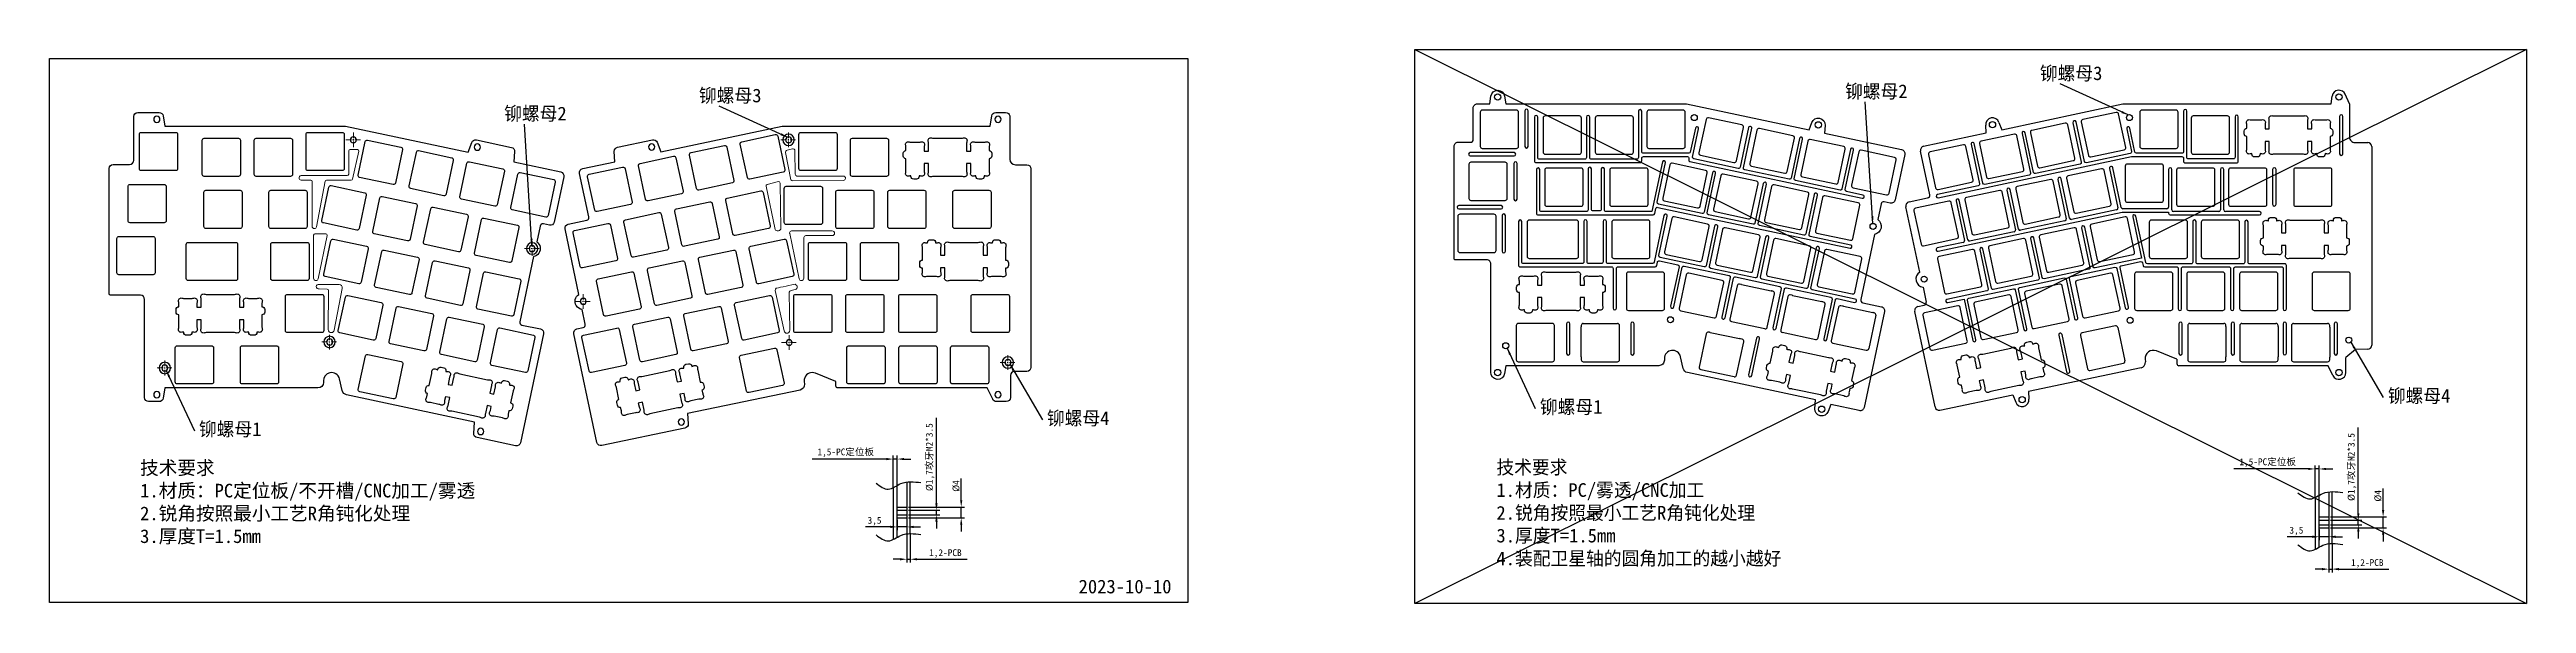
# Model space of a CAD drawing. Header units: inches. Extents: x 35 to 942, y 47 to 250.
import ezdxf

# ---------------------------------------------------------------- set-up
doc = ezdxf.new("R2010")
doc.units = ezdxf.units.IN
doc.header["$MEASUREMENT"] = 0
for name, pattern in [('AI-Linetype-1', [3.308389, 2.067743, -0.413549, 0.413549, -0.413549]), ('AI-Linetype-10', [3.308389, 2.067743, -0.413549, 0.413549, -0.413549]), ('AI-Linetype-11', [3.308389, 2.067743, -0.413549, 0.413549, -0.413549]), ('AI-Linetype-12', [3.308389, 2.067743, -0.413549, 0.413549, -0.413549]), ('AI-Linetype-13', [3.308389, 2.067743, -0.413549, 0.413549, -0.413549]), ('AI-Linetype-14', [3.308389, 2.067743, -0.413549, 0.413549, -0.413549]), ('AI-Linetype-15', [3.308389, 2.067743, -0.413549, 0.413549, -0.413549]), ('AI-Linetype-16', [3.308389, 2.067743, -0.413549, 0.413549, -0.413549]), ('AI-Linetype-17', [3.308389, 2.067743, -0.413549, 0.413549, -0.413549]), ('AI-Linetype-18', [3.308389, 2.067743, -0.413549, 0.413549, -0.413549]), ('AI-Linetype-2', [3.308389, 2.067743, -0.413549, 0.413549, -0.413549]), ('AI-Linetype-5', [3.308389, 2.067743, -0.413549, 0.413549, -0.413549]), ('AI-Linetype-6', [3.308389, 2.067743, -0.413549, 0.413549, -0.413549]), ('AI-Linetype-7', [3.308389, 2.067743, -0.413549, 0.413549, -0.413549]), ('AI-Linetype-8', [3.308389, 2.067743, -0.413549, 0.413549, -0.413549]), ('AI-Linetype-9', [3.308389, 2.067743, -0.413549, 0.413549, -0.413549])]:
    doc.linetypes.add(name, pattern=pattern)
doc.layers.add('_U+56FE_U+5C42 5', color=7, linetype='Continuous')
doc.layers.add('center_line', color=7, linetype='Continuous')
doc.dimstyles.new('ISO-25', dxfattribs={"dimtxt": 2.5, "dimasz": 2.5, "dimexe": 1.25, "dimexo": 0.625, "dimtad": 1, "dimtxsty": 'Standard', "dimcen": 2.5, "dimadec": 0, "dimazin": 0, "dimtfac": 1, "dimtmove": 0, "dimatfit": 3, "dimfxl": 1, "dimarcsym": 0})

msp = doc.modelspace()

# ---------------------------------------------------------------- texts
at = {"color": 1, "char_height": 5, "width": 301.98278, "attachment_point": 1}
for s, insert in [('铆螺母3', (273.174, 235.282)), ('铆螺母2', (692.787, 236.812)), ('铆螺母3', (764.1, 243.422)), ('铆螺母2', (201.86, 228.672)), ('铆螺母4', (400.583, 117.193)), ('铆螺母1', (581.044, 121.331)), ('铆螺母4', (891.51, 125.377)), ('铆螺母1', (90.118, 113.191)), ('{\\fSimSun|b0|i0|c134|p2;2023-10-10}', (412.17, 55.589))]:
    msp.add_mtext(s, dxfattribs=dict(at, insert=insert))
at = {"char_height": 5, "width": 301.98278, "attachment_point": 1}
for s, insert in [('技术要求\\P1.材质：PC/雾透/CNC加工\\P2.锐角按照最小工艺R角钝化处理\\P3.厚度T=1.5mm\\P4.装配卫星轴的圆角加工的越小越好', (565.146, 99.235)), ('{\\fSimSun|b0|i0|c134|p2;技术要求\\fSimSun|b0|i0|c0|p2;\\P1.\\fSimSun|b0|i0|c134|p2;材质：PC定位板/不开槽\\fSimSun|b0|i0|c0|p2;/CNC\\fSimSun|b0|i0|c134|p2;加工/雾透\\fSimSun|b0|i0|c0|p2;\\P2.\\fSimSun|b0|i0|c134|p2;锐角按照最小工艺\\fSimSun|b0|i0|c0|p2;R\\fSimSun|b0|i0|c134|p2;角钝化处理\\fSimSun|b0|i0|c0|p2;\\P3.\\fSimSun|b0|i0|c134|p2;厚度\\fSimSun|b0|i0|c0|p2;T=1.5mm}', (68.577, 99.023))]:
    msp.add_mtext(s, dxfattribs=dict(at, insert=insert))

# ---------------------------------------------------------------- blocks, each defined once
blk = doc.blocks.new('block 2')
at = {"color": 7, "lineweight": 25}
blk.add_open_spline([(73.55, 123.26), (73.55, 123.89), (74.07, 124.41), (74.7, 124.41), (75.34, 124.41), (75.85, 123.89), (75.85, 123.26), (75.85, 122.62), (75.34, 122.11), (74.7, 122.11), (74.07, 122.11), (73.55, 122.62), (73.55, 123.26)], degree=3, knots=[0, 0, 0, 0, 1, 1, 1, 2, 2, 2, 3, 3, 3, 4, 4, 4, 4], dxfattribs=at)
blk = doc.blocks.new('block 3')
at = {"color": 7, "lineweight": 25}
blk.add_open_spline([(192.15, 109.83), (192.15, 110.47), (192.67, 110.98), (193.3, 110.98), (193.94, 110.98), (194.45, 110.47), (194.45, 109.83), (194.45, 109.2), (193.94, 108.68), (193.3, 108.68), (192.67, 108.68), (192.15, 109.2), (192.15, 109.83)], degree=3, knots=[0, 0, 0, 0, 1, 1, 1, 2, 2, 2, 3, 3, 3, 4, 4, 4, 4], dxfattribs=at)
blk = doc.blocks.new('block 4')
at = {"color": 7, "lineweight": 25}
blk.add_open_spline([(73.55, 224.06), (73.55, 224.69), (74.07, 225.21), (74.7, 225.21), (75.34, 225.21), (75.85, 224.69), (75.85, 224.06), (75.85, 223.42), (75.34, 222.91), (74.7, 222.91), (74.07, 222.91), (73.55, 223.42), (73.55, 224.06)], degree=3, knots=[0, 0, 0, 0, 1, 1, 1, 2, 2, 2, 3, 3, 3, 4, 4, 4, 4], dxfattribs=at)
blk = doc.blocks.new('block 5')
at = {"color": 7, "lineweight": 25}
blk.add_open_spline([(190.89, 213.88), (190.89, 214.52), (191.4, 215.03), (192.04, 215.03), (192.67, 215.03), (193.19, 214.52), (193.19, 213.88), (193.19, 213.25), (192.67, 212.73), (192.04, 212.73), (191.4, 212.73), (190.89, 213.25), (190.89, 213.88)], degree=3, knots=[0, 0, 0, 0, 1, 1, 1, 2, 2, 2, 3, 3, 3, 4, 4, 4, 4], dxfattribs=at)
blk = doc.blocks.new('block 6')
at = {"color": 7, "lineweight": 25}
blk.add_open_spline([(265.55, 113.3), (265.55, 113.94), (266.07, 114.45), (266.7, 114.45), (267.34, 114.45), (267.85, 113.94), (267.85, 113.3), (267.85, 112.67), (267.34, 112.15), (266.7, 112.15), (266.07, 112.15), (265.55, 112.67), (265.55, 113.3)], degree=3, knots=[0, 0, 0, 0, 1, 1, 1, 2, 2, 2, 3, 3, 3, 4, 4, 4, 4], dxfattribs=at)
blk = doc.blocks.new('block 7')
at = {"color": 7, "lineweight": 25}
blk.add_open_spline([(381.55, 123.26), (381.55, 123.89), (382.07, 124.41), (382.7, 124.41), (383.34, 124.41), (383.85, 123.89), (383.85, 123.26), (383.85, 122.62), (383.34, 122.11), (382.7, 122.11), (382.07, 122.11), (381.55, 122.62), (381.55, 123.26)], degree=3, knots=[0, 0, 0, 0, 1, 1, 1, 2, 2, 2, 3, 3, 3, 4, 4, 4, 4], dxfattribs=at)
blk = doc.blocks.new('block 8')
at = {"color": 7, "lineweight": 25}
blk.add_open_spline([(381.55, 224.06), (381.55, 224.69), (382.07, 225.21), (382.7, 225.21), (383.34, 225.21), (383.85, 224.69), (383.85, 224.06), (383.85, 223.42), (383.34, 222.91), (382.7, 222.91), (382.07, 222.91), (381.55, 223.42), (381.55, 224.06)], degree=3, knots=[0, 0, 0, 0, 1, 1, 1, 2, 2, 2, 3, 3, 3, 4, 4, 4, 4], dxfattribs=at)
blk = doc.blocks.new('block 9')
at = {"color": 7, "lineweight": 25}
blk.add_open_spline([(254.69, 213.96), (254.69, 214.59), (255.2, 215.11), (255.84, 215.11), (256.47, 215.11), (256.99, 214.59), (256.99, 213.96), (256.99, 213.32), (256.47, 212.81), (255.84, 212.81), (255.2, 212.81), (254.69, 213.32), (254.69, 213.96)], degree=3, knots=[0, 0, 0, 0, 1, 1, 1, 2, 2, 2, 3, 3, 3, 4, 4, 4, 4], dxfattribs=at)
blk = doc.blocks.new('block 10')
at = {"color": 7, "lineweight": 25}
blk.add_open_spline([(144.63, 159.57), (144.23, 159.66), (143.83, 159.4), (143.74, 158.99), (143.74, 158.99), (141.14, 146.77), (141.14, 146.77), (141.06, 146.36), (141.32, 145.96), (141.72, 145.88), (141.72, 145.88), (153.95, 143.28), (153.95, 143.28), (154.35, 143.19), (154.75, 143.45), (154.84, 143.86), (154.84, 143.86), (157.44, 156.08), (157.44, 156.08), (157.52, 156.49), (157.26, 156.89), (156.86, 156.97), (156.86, 156.97), (144.63, 159.57), (144.63, 159.57)], degree=3, knots=[0, 0, 0, 0, 1, 1, 1, 2, 2, 2, 3, 3, 3, 4, 4, 4, 5, 5, 5, 6, 6, 6, 7, 7, 7, 8, 8, 8, 8], dxfattribs=at)
blk = doc.blocks.new('block 14')
at = {"color": 7, "lineweight": 25}
blk.add_open_spline([(135.79, 146.74), (135.79, 146.74), (135.79, 159.24), (135.79, 159.24), (135.79, 159.65), (135.45, 159.99), (135.04, 159.99), (135.04, 159.99), (122.54, 159.99), (122.54, 159.99), (122.13, 159.99), (121.79, 159.65), (121.79, 159.24), (121.79, 159.24), (121.79, 146.74), (121.79, 146.74), (121.79, 146.32), (122.13, 145.99), (122.54, 145.99), (122.54, 145.99), (135.04, 145.99), (135.04, 145.99), (135.45, 145.99), (135.79, 146.32), (135.79, 146.74)], degree=3, knots=[0, 0, 0, 0, 1, 1, 1, 2, 2, 2, 3, 3, 3, 4, 4, 4, 5, 5, 5, 6, 6, 6, 7, 7, 7, 8, 8, 8, 8], dxfattribs=at)
blk = doc.blocks.new('block 15')
at = {"color": 7, "lineweight": 25}
blk.add_open_spline([(139.28, 180.18), (138.88, 180.27), (138.48, 180.01), (138.39, 179.6), (138.39, 179.6), (135.79, 167.38), (135.79, 167.38), (135.71, 166.97), (135.97, 166.57), (136.37, 166.49), (136.37, 166.49), (148.6, 163.89), (148.6, 163.89), (149, 163.8), (149.4, 164.06), (149.49, 164.47), (149.49, 164.47), (152.09, 176.69), (152.09, 176.69), (152.17, 177.1), (151.91, 177.5), (151.51, 177.58), (151.51, 177.58), (139.28, 180.18), (139.28, 180.18)], degree=3, knots=[0, 0, 0, 0, 1, 1, 1, 2, 2, 2, 3, 3, 3, 4, 4, 4, 5, 5, 5, 6, 6, 6, 7, 7, 7, 8, 8, 8, 8], dxfattribs=at)
blk = doc.blocks.new('block 16')
at = {"color": 7, "lineweight": 25}
blk.add_open_spline([(170.72, 172.73), (170.81, 173.14), (170.55, 173.54), (170.14, 173.62), (170.14, 173.62), (157.92, 176.22), (157.92, 176.22), (157.51, 176.31), (157.11, 176.05), (157.03, 175.64), (157.03, 175.64), (154.43, 163.42), (154.43, 163.42), (154.34, 163.01), (154.6, 162.61), (155.01, 162.53), (155.01, 162.53), (167.23, 159.93), (167.23, 159.93), (167.64, 159.84), (168.04, 160.1), (168.12, 160.51), (168.12, 160.51), (170.72, 172.73), (170.72, 172.73)], degree=3, knots=[0, 0, 0, 0, 1, 1, 1, 2, 2, 2, 3, 3, 3, 4, 4, 4, 5, 5, 5, 6, 6, 6, 7, 7, 7, 8, 8, 8, 8], dxfattribs=at)
blk = doc.blocks.new('block 17')
at = {"color": 7, "lineweight": 25}
blk.add_open_spline([(173.06, 159.46), (172.98, 159.05), (173.23, 158.65), (173.64, 158.57), (173.64, 158.57), (185.87, 155.97), (185.87, 155.97), (186.27, 155.88), (186.67, 156.14), (186.76, 156.54), (186.76, 156.54), (189.35, 168.77), (189.35, 168.77), (189.44, 169.18), (189.18, 169.58), (188.78, 169.66), (188.78, 169.66), (176.55, 172.26), (176.55, 172.26), (176.15, 172.35), (175.75, 172.09), (175.66, 171.68), (175.66, 171.68), (173.06, 159.46), (173.06, 159.46)], degree=3, knots=[0, 0, 0, 0, 1, 1, 1, 2, 2, 2, 3, 3, 3, 4, 4, 4, 5, 5, 5, 6, 6, 6, 7, 7, 7, 8, 8, 8, 8], dxfattribs=at)
blk = doc.blocks.new('block 18')
at = {"color": 7, "lineweight": 25}
blk.add_open_spline([(195.18, 168.3), (194.78, 168.39), (194.38, 168.13), (194.29, 167.72), (194.29, 167.72), (191.7, 155.49), (191.7, 155.49), (191.61, 155.09), (191.87, 154.69), (192.27, 154.61), (192.27, 154.61), (204.5, 152.01), (204.5, 152.01), (204.91, 151.92), (205.3, 152.18), (205.39, 152.58), (205.39, 152.58), (207.99, 164.81), (207.99, 164.81), (208.07, 165.22), (207.82, 165.61), (207.41, 165.7), (207.41, 165.7), (195.18, 168.3), (195.18, 168.3)], degree=3, knots=[0, 0, 0, 0, 1, 1, 1, 2, 2, 2, 3, 3, 3, 4, 4, 4, 5, 5, 5, 6, 6, 6, 7, 7, 7, 8, 8, 8, 8], dxfattribs=at)
blk = doc.blocks.new('block 19')
at = {"color": 7, "lineweight": 25}
blk.add_open_spline([(130.44, 165.79), (130.44, 165.79), (130.44, 178.29), (130.44, 178.29), (130.44, 178.7), (130.1, 179.04), (129.69, 179.04), (129.69, 179.04), (117.19, 179.04), (117.19, 179.04), (116.78, 179.04), (116.44, 178.7), (116.44, 178.29), (116.44, 178.29), (116.44, 165.79), (116.44, 165.79), (116.44, 165.37), (116.78, 165.04), (117.19, 165.04), (117.19, 165.04), (129.69, 165.04), (129.69, 165.04), (130.1, 165.04), (130.44, 165.37), (130.44, 165.79)], degree=3, knots=[0, 0, 0, 0, 1, 1, 1, 2, 2, 2, 3, 3, 3, 4, 4, 4, 5, 5, 5, 6, 6, 6, 7, 7, 7, 8, 8, 8, 8], dxfattribs=at)
blk = doc.blocks.new('block 20')
at = {"color": 7, "lineweight": 25}
blk.add_open_spline([(74.08, 167.93), (74.08, 167.93), (74.08, 180.43), (74.08, 180.43), (74.08, 180.84), (73.74, 181.18), (73.33, 181.18), (73.33, 181.18), (60.83, 181.18), (60.83, 181.18), (60.42, 181.18), (60.08, 180.84), (60.08, 180.43), (60.08, 180.43), (60.08, 167.93), (60.08, 167.93), (60.08, 167.51), (60.42, 167.18), (60.83, 167.18), (60.83, 167.18), (73.33, 167.18), (73.33, 167.18), (73.74, 167.18), (74.08, 167.51), (74.08, 167.93)], degree=3, knots=[0, 0, 0, 0, 1, 1, 1, 2, 2, 2, 3, 3, 3, 4, 4, 4, 5, 5, 5, 6, 6, 6, 7, 7, 7, 8, 8, 8, 8], dxfattribs=at)
blk = doc.blocks.new('block 21')
at = {"color": 7, "lineweight": 25}
blk.add_open_spline([(151.39, 196.32), (151.47, 196.73), (151.21, 197.13), (150.81, 197.21), (150.81, 197.21), (138.58, 199.81), (138.58, 199.81), (138.18, 199.9), (137.78, 199.64), (137.69, 199.23), (137.69, 199.23), (135.09, 187.01), (135.09, 187.01), (135.01, 186.6), (135.27, 186.2), (135.67, 186.12), (135.67, 186.12), (147.9, 183.52), (147.9, 183.52), (148.3, 183.43), (148.7, 183.69), (148.79, 184.1), (148.79, 184.1), (151.39, 196.32), (151.39, 196.32)], degree=3, knots=[0, 0, 0, 0, 1, 1, 1, 2, 2, 2, 3, 3, 3, 4, 4, 4, 5, 5, 5, 6, 6, 6, 7, 7, 7, 8, 8, 8, 8], dxfattribs=at)
blk = doc.blocks.new('block 22')
at = {"color": 7, "lineweight": 25}
blk.add_open_spline([(166.53, 179.56), (166.94, 179.47), (167.34, 179.73), (167.42, 180.14), (167.42, 180.14), (170.02, 192.36), (170.02, 192.36), (170.11, 192.77), (169.85, 193.17), (169.44, 193.25), (169.44, 193.25), (157.22, 195.85), (157.22, 195.85), (156.81, 195.94), (156.41, 195.68), (156.33, 195.27), (156.33, 195.27), (153.73, 183.05), (153.73, 183.05), (153.64, 182.64), (153.9, 182.24), (154.31, 182.16), (154.31, 182.16), (166.53, 179.56), (166.53, 179.56)], degree=3, knots=[0, 0, 0, 0, 1, 1, 1, 2, 2, 2, 3, 3, 3, 4, 4, 4, 5, 5, 5, 6, 6, 6, 7, 7, 7, 8, 8, 8, 8], dxfattribs=at)
blk = doc.blocks.new('block 23')
at = {"color": 7, "lineweight": 25}
blk.add_open_spline([(172.36, 179.09), (172.28, 178.68), (172.53, 178.28), (172.94, 178.2), (172.94, 178.2), (185.17, 175.6), (185.17, 175.6), (185.57, 175.51), (185.97, 175.77), (186.06, 176.17), (186.06, 176.17), (188.65, 188.4), (188.65, 188.4), (188.74, 188.81), (188.48, 189.21), (188.08, 189.29), (188.08, 189.29), (175.85, 191.89), (175.85, 191.89), (175.45, 191.98), (175.05, 191.72), (174.96, 191.31), (174.96, 191.31), (172.36, 179.09), (172.36, 179.09)], degree=3, knots=[0, 0, 0, 0, 1, 1, 1, 2, 2, 2, 3, 3, 3, 4, 4, 4, 5, 5, 5, 6, 6, 6, 7, 7, 7, 8, 8, 8, 8], dxfattribs=at)
blk = doc.blocks.new('block 24')
at = {"color": 7, "lineweight": 25}
blk.add_open_spline([(194.48, 187.93), (194.08, 188.02), (193.68, 187.76), (193.59, 187.35), (193.59, 187.35), (191, 175.12), (191, 175.12), (190.91, 174.72), (191.17, 174.32), (191.57, 174.24), (191.57, 174.24), (203.8, 171.64), (203.8, 171.64), (204.21, 171.55), (204.6, 171.81), (204.69, 172.21), (204.69, 172.21), (207.29, 184.44), (207.29, 184.44), (207.37, 184.85), (207.12, 185.24), (206.71, 185.33), (206.71, 185.33), (194.48, 187.93), (194.48, 187.93)], degree=3, knots=[0, 0, 0, 0, 1, 1, 1, 2, 2, 2, 3, 3, 3, 4, 4, 4, 5, 5, 5, 6, 6, 6, 7, 7, 7, 8, 8, 8, 8], dxfattribs=at)
blk = doc.blocks.new('block 25')
at = {"color": 7, "lineweight": 25}
blk.add_open_spline([(105.93, 184.84), (105.93, 184.84), (105.93, 197.34), (105.93, 197.34), (105.93, 197.75), (105.59, 198.09), (105.18, 198.09), (105.18, 198.09), (92.68, 198.09), (92.68, 198.09), (92.27, 198.09), (91.93, 197.75), (91.93, 197.34), (91.93, 197.34), (91.93, 184.84), (91.93, 184.84), (91.93, 184.42), (92.27, 184.09), (92.68, 184.09), (92.68, 184.09), (105.18, 184.09), (105.18, 184.09), (105.59, 184.09), (105.93, 184.42), (105.93, 184.84)], degree=3, knots=[0, 0, 0, 0, 1, 1, 1, 2, 2, 2, 3, 3, 3, 4, 4, 4, 5, 5, 5, 6, 6, 6, 7, 7, 7, 8, 8, 8, 8], dxfattribs=at)
blk = doc.blocks.new('block 26')
at = {"color": 7, "lineweight": 25}
blk.add_open_spline([(129.74, 184.84), (129.74, 184.84), (129.74, 197.34), (129.74, 197.34), (129.74, 197.75), (129.4, 198.09), (128.99, 198.09), (128.99, 198.09), (116.49, 198.09), (116.49, 198.09), (116.08, 198.09), (115.74, 197.75), (115.74, 197.34), (115.74, 197.34), (115.74, 184.84), (115.74, 184.84), (115.74, 184.42), (116.08, 184.09), (116.49, 184.09), (116.49, 184.09), (128.99, 184.09), (128.99, 184.09), (129.4, 184.09), (129.74, 184.42), (129.74, 184.84)], degree=3, knots=[0, 0, 0, 0, 1, 1, 1, 2, 2, 2, 3, 3, 3, 4, 4, 4, 5, 5, 5, 6, 6, 6, 7, 7, 7, 8, 8, 8, 8], dxfattribs=at)
blk = doc.blocks.new('block 27')
at = {"color": 7, "lineweight": 25}
blk.add_open_spline([(78.15, 186.98), (78.15, 186.98), (78.15, 199.48), (78.15, 199.48), (78.15, 199.89), (77.81, 200.23), (77.4, 200.23), (77.4, 200.23), (64.9, 200.23), (64.9, 200.23), (64.49, 200.23), (64.15, 199.89), (64.15, 199.48), (64.15, 199.48), (64.15, 186.98), (64.15, 186.98), (64.15, 186.56), (64.49, 186.23), (64.9, 186.23), (64.9, 186.23), (77.4, 186.23), (77.4, 186.23), (77.81, 186.23), (78.15, 186.56), (78.15, 186.98)], degree=3, knots=[0, 0, 0, 0, 1, 1, 1, 2, 2, 2, 3, 3, 3, 4, 4, 4, 5, 5, 5, 6, 6, 6, 7, 7, 7, 8, 8, 8, 8], dxfattribs=at)
blk = doc.blocks.new('block 28')
at = {"color": 7, "lineweight": 25}
blk.add_open_spline([(151.86, 216.46), (151.46, 216.55), (151.06, 216.29), (150.97, 215.88), (150.97, 215.88), (148.37, 203.66), (148.37, 203.66), (148.29, 203.25), (148.55, 202.85), (148.95, 202.77), (148.95, 202.77), (161.18, 200.17), (161.18, 200.17), (161.58, 200.08), (161.98, 200.34), (162.07, 200.75), (162.07, 200.75), (164.67, 212.97), (164.67, 212.97), (164.75, 213.38), (164.49, 213.78), (164.09, 213.86), (164.09, 213.86), (151.86, 216.46), (151.86, 216.46)], degree=3, knots=[0, 0, 0, 0, 1, 1, 1, 2, 2, 2, 3, 3, 3, 4, 4, 4, 5, 5, 5, 6, 6, 6, 7, 7, 7, 8, 8, 8, 8], dxfattribs=at)
blk = doc.blocks.new('block 29')
at = {"color": 7, "lineweight": 25}
blk.add_open_spline([(179.81, 196.21), (179.81, 196.21), (167.59, 198.81), (167.59, 198.81), (167.18, 198.89), (166.92, 199.29), (167.01, 199.7), (167.01, 199.7), (169.61, 211.92), (169.61, 211.92), (169.69, 212.33), (170.09, 212.59), (170.5, 212.5), (170.5, 212.5), (182.72, 209.9), (182.72, 209.9), (183.13, 209.82), (183.39, 209.42), (183.3, 209.01), (183.3, 209.01), (180.7, 196.79), (180.7, 196.79), (180.62, 196.38), (180.22, 196.12), (179.81, 196.21)], degree=3, knots=[0, 0, 0, 0, 1, 1, 1, 2, 2, 2, 3, 3, 3, 4, 4, 4, 5, 5, 5, 6, 6, 6, 7, 7, 7, 8, 8, 8, 8], dxfattribs=at)
blk = doc.blocks.new('block 30')
at = {"color": 7, "lineweight": 25}
blk.add_open_spline([(189.13, 208.54), (188.73, 208.63), (188.33, 208.37), (188.24, 207.96), (188.24, 207.96), (185.64, 195.74), (185.64, 195.74), (185.56, 195.33), (185.81, 194.93), (186.22, 194.85), (186.22, 194.85), (198.45, 192.25), (198.45, 192.25), (198.85, 192.16), (199.25, 192.42), (199.34, 192.82), (199.34, 192.82), (201.93, 205.05), (201.93, 205.05), (202.02, 205.46), (201.76, 205.86), (201.36, 205.94), (201.36, 205.94), (189.13, 208.54), (189.13, 208.54)], degree=3, knots=[0, 0, 0, 0, 1, 1, 1, 2, 2, 2, 3, 3, 3, 4, 4, 4, 5, 5, 5, 6, 6, 6, 7, 7, 7, 8, 8, 8, 8], dxfattribs=at)
blk = doc.blocks.new('block 31')
at = {"color": 7, "lineweight": 25}
blk.add_open_spline([(204.28, 191.77), (204.19, 191.37), (204.45, 190.97), (204.85, 190.89), (204.85, 190.89), (217.08, 188.29), (217.08, 188.29), (217.49, 188.2), (217.88, 188.46), (217.97, 188.86), (217.97, 188.86), (220.57, 201.09), (220.57, 201.09), (220.65, 201.5), (220.4, 201.89), (219.99, 201.98), (219.99, 201.98), (207.76, 204.58), (207.76, 204.58), (207.36, 204.67), (206.96, 204.41), (206.87, 204), (206.87, 204), (204.28, 191.77), (204.28, 191.77)], degree=3, knots=[0, 0, 0, 0, 1, 1, 1, 2, 2, 2, 3, 3, 3, 4, 4, 4, 5, 5, 5, 6, 6, 6, 7, 7, 7, 8, 8, 8, 8], dxfattribs=at)
blk = doc.blocks.new('block 32')
at = {"color": 7, "lineweight": 25}
blk.add_open_spline([(105.33, 203.89), (105.33, 203.89), (105.33, 216.39), (105.33, 216.39), (105.33, 216.8), (104.99, 217.14), (104.58, 217.14), (104.58, 217.14), (92.08, 217.14), (92.08, 217.14), (91.67, 217.14), (91.33, 216.8), (91.33, 216.39), (91.33, 216.39), (91.33, 203.89), (91.33, 203.89), (91.33, 203.47), (91.67, 203.14), (92.08, 203.14), (92.08, 203.14), (104.58, 203.14), (104.58, 203.14), (104.99, 203.14), (105.33, 203.47), (105.33, 203.89)], degree=3, knots=[0, 0, 0, 0, 1, 1, 1, 2, 2, 2, 3, 3, 3, 4, 4, 4, 5, 5, 5, 6, 6, 6, 7, 7, 7, 8, 8, 8, 8], dxfattribs=at)
blk = doc.blocks.new('block 33')
at = {"color": 7, "lineweight": 25}
blk.add_open_spline([(124.38, 203.89), (124.38, 203.89), (124.38, 216.39), (124.38, 216.39), (124.38, 216.8), (124.04, 217.14), (123.63, 217.14), (123.63, 217.14), (111.13, 217.14), (111.13, 217.14), (110.72, 217.14), (110.38, 216.8), (110.38, 216.39), (110.38, 216.39), (110.38, 203.89), (110.38, 203.89), (110.38, 203.47), (110.72, 203.14), (111.13, 203.14), (111.13, 203.14), (123.63, 203.14), (123.63, 203.14), (124.04, 203.14), (124.38, 203.47), (124.38, 203.89)], degree=3, knots=[0, 0, 0, 0, 1, 1, 1, 2, 2, 2, 3, 3, 3, 4, 4, 4, 5, 5, 5, 6, 6, 6, 7, 7, 7, 8, 8, 8, 8], dxfattribs=at)
blk = doc.blocks.new('block 34')
at = {"color": 7, "lineweight": 25}
blk.add_open_spline([(82.31, 206.03), (82.31, 206.03), (82.31, 218.53), (82.31, 218.53), (82.31, 218.94), (81.97, 219.28), (81.56, 219.28), (81.56, 219.28), (69.06, 219.28), (69.06, 219.28), (68.65, 219.28), (68.31, 218.94), (68.31, 218.53), (68.31, 218.53), (68.31, 206.03), (68.31, 206.03), (68.31, 205.61), (68.65, 205.28), (69.06, 205.28), (69.06, 205.28), (81.56, 205.28), (81.56, 205.28), (81.97, 205.28), (82.31, 205.61), (82.31, 206.03)], degree=3, knots=[0, 0, 0, 0, 1, 1, 1, 2, 2, 2, 3, 3, 3, 4, 4, 4, 5, 5, 5, 6, 6, 6, 7, 7, 7, 8, 8, 8, 8], dxfattribs=at)
blk = doc.blocks.new('block 35')
at = {"color": 7, "lineweight": 25}
blk.add_open_spline([(386.84, 146.74), (386.84, 146.74), (386.84, 159.24), (386.84, 159.24), (386.84, 159.65), (386.51, 159.99), (386.09, 159.99), (386.09, 159.99), (373.59, 159.99), (373.59, 159.99), (373.18, 159.99), (372.84, 159.65), (372.84, 159.24), (372.84, 159.24), (372.84, 146.74), (372.84, 146.74), (372.84, 146.32), (373.18, 145.99), (373.59, 145.99), (373.59, 145.99), (386.09, 145.99), (386.09, 145.99), (386.51, 145.99), (386.84, 146.32), (386.84, 146.74)], degree=3, knots=[0, 0, 0, 0, 1, 1, 1, 2, 2, 2, 3, 3, 3, 4, 4, 4, 5, 5, 5, 6, 6, 6, 7, 7, 7, 8, 8, 8, 8], dxfattribs=at)
blk = doc.blocks.new('block 37')
at = {"color": 7, "lineweight": 25}
blk.add_open_spline([(380.12, 184.84), (380.12, 184.84), (380.12, 197.34), (380.12, 197.34), (380.12, 197.75), (379.78, 198.09), (379.37, 198.09), (379.37, 198.09), (366.87, 198.09), (366.87, 198.09), (366.46, 198.09), (366.12, 197.75), (366.12, 197.34), (366.12, 197.34), (366.12, 184.84), (366.12, 184.84), (366.12, 184.42), (366.46, 184.09), (366.87, 184.09), (366.87, 184.09), (379.37, 184.09), (379.37, 184.09), (379.78, 184.09), (380.12, 184.42), (380.12, 184.84)], degree=3, knots=[0, 0, 0, 0, 1, 1, 1, 2, 2, 2, 3, 3, 3, 4, 4, 4, 5, 5, 5, 6, 6, 6, 7, 7, 7, 8, 8, 8, 8], dxfattribs=at)
blk = doc.blocks.new('block 39')
at = {"color": 7, "lineweight": 25}
blk.add_open_spline([(360.3, 146.74), (360.3, 146.74), (360.3, 159.24), (360.3, 159.24), (360.3, 159.65), (359.97, 159.99), (359.55, 159.99), (359.55, 159.99), (347.05, 159.99), (347.05, 159.99), (346.64, 159.99), (346.3, 159.65), (346.3, 159.24), (346.3, 159.24), (346.3, 146.74), (346.3, 146.74), (346.3, 146.32), (346.64, 145.99), (347.05, 145.99), (347.05, 145.99), (359.55, 145.99), (359.55, 145.99), (359.97, 145.99), (360.3, 146.32), (360.3, 146.74)], degree=3, knots=[0, 0, 0, 0, 1, 1, 1, 2, 2, 2, 3, 3, 3, 4, 4, 4, 5, 5, 5, 6, 6, 6, 7, 7, 7, 8, 8, 8, 8], dxfattribs=at)
blk = doc.blocks.new('block 40')
at = {"color": 7, "lineweight": 25}
blk.add_open_spline([(356.3, 184.84), (356.3, 184.84), (356.3, 197.34), (356.3, 197.34), (356.3, 197.75), (355.96, 198.09), (355.55, 198.09), (355.55, 198.09), (343.05, 198.09), (343.05, 198.09), (342.64, 198.09), (342.3, 197.75), (342.3, 197.34), (342.3, 197.34), (342.3, 184.84), (342.3, 184.84), (342.3, 184.42), (342.64, 184.09), (343.05, 184.09), (343.05, 184.09), (355.55, 184.09), (355.55, 184.09), (355.96, 184.09), (356.3, 184.42), (356.3, 184.84)], degree=3, knots=[0, 0, 0, 0, 1, 1, 1, 2, 2, 2, 3, 3, 3, 4, 4, 4, 5, 5, 5, 6, 6, 6, 7, 7, 7, 8, 8, 8, 8], dxfattribs=at)
blk = doc.blocks.new('block 41')
at = {"color": 7, "lineweight": 25}
blk.add_open_spline([(346.29, 165.79), (346.29, 165.79), (346.29, 178.29), (346.29, 178.29), (346.29, 178.7), (345.95, 179.04), (345.54, 179.04), (345.54, 179.04), (333.04, 179.04), (333.04, 179.04), (332.63, 179.04), (332.29, 178.7), (332.29, 178.29), (332.29, 178.29), (332.29, 165.79), (332.29, 165.79), (332.29, 165.37), (332.63, 165.04), (333.04, 165.04), (333.04, 165.04), (345.54, 165.04), (345.54, 165.04), (345.95, 165.04), (346.29, 165.37), (346.29, 165.79)], degree=3, knots=[0, 0, 0, 0, 1, 1, 1, 2, 2, 2, 3, 3, 3, 4, 4, 4, 5, 5, 5, 6, 6, 6, 7, 7, 7, 8, 8, 8, 8], dxfattribs=at)
blk = doc.blocks.new('block 42')
at = {"color": 7, "lineweight": 25}
blk.add_open_spline([(342.61, 203.89), (342.61, 203.89), (342.61, 216.39), (342.61, 216.39), (342.61, 216.8), (342.27, 217.14), (341.86, 217.14), (341.86, 217.14), (329.36, 217.14), (329.36, 217.14), (328.95, 217.14), (328.61, 216.8), (328.61, 216.39), (328.61, 216.39), (328.61, 203.89), (328.61, 203.89), (328.61, 203.47), (328.95, 203.14), (329.36, 203.14), (329.36, 203.14), (341.86, 203.14), (341.86, 203.14), (342.27, 203.14), (342.61, 203.47), (342.61, 203.89)], degree=3, knots=[0, 0, 0, 0, 1, 1, 1, 2, 2, 2, 3, 3, 3, 4, 4, 4, 5, 5, 5, 6, 6, 6, 7, 7, 7, 8, 8, 8, 8], dxfattribs=at)
blk = doc.blocks.new('block 43')
at = {"color": 7, "lineweight": 25}
blk.add_open_spline([(340.93, 146.74), (340.93, 146.74), (340.93, 159.24), (340.93, 159.24), (340.93, 159.65), (340.59, 159.99), (340.18, 159.99), (340.18, 159.99), (327.68, 159.99), (327.68, 159.99), (327.27, 159.99), (326.93, 159.65), (326.93, 159.24), (326.93, 159.24), (326.93, 146.74), (326.93, 146.74), (326.93, 146.32), (327.27, 145.99), (327.68, 145.99), (327.68, 145.99), (340.18, 145.99), (340.18, 145.99), (340.59, 145.99), (340.93, 146.32), (340.93, 146.74)], degree=3, knots=[0, 0, 0, 0, 1, 1, 1, 2, 2, 2, 3, 3, 3, 4, 4, 4, 5, 5, 5, 6, 6, 6, 7, 7, 7, 8, 8, 8, 8], dxfattribs=at)
blk = doc.blocks.new('block 44')
at = {"color": 7, "lineweight": 25}
blk.add_open_spline([(337.25, 184.84), (337.25, 184.84), (337.25, 197.34), (337.25, 197.34), (337.25, 197.75), (336.91, 198.09), (336.5, 198.09), (336.5, 198.09), (324, 198.09), (324, 198.09), (323.59, 198.09), (323.25, 197.75), (323.25, 197.34), (323.25, 197.34), (323.25, 184.84), (323.25, 184.84), (323.25, 184.42), (323.59, 184.09), (324, 184.09), (324, 184.09), (336.5, 184.09), (336.5, 184.09), (336.91, 184.09), (337.25, 184.42), (337.25, 184.84)], degree=3, knots=[0, 0, 0, 0, 1, 1, 1, 2, 2, 2, 3, 3, 3, 4, 4, 4, 5, 5, 5, 6, 6, 6, 7, 7, 7, 8, 8, 8, 8], dxfattribs=at)
blk = doc.blocks.new('block 45')
at = {"color": 7, "lineweight": 25}
blk.add_open_spline([(327.24, 165.79), (327.24, 165.79), (327.24, 178.29), (327.24, 178.29), (327.24, 178.7), (326.9, 179.04), (326.49, 179.04), (326.49, 179.04), (313.99, 179.04), (313.99, 179.04), (313.58, 179.04), (313.24, 178.7), (313.24, 178.29), (313.24, 178.29), (313.24, 165.79), (313.24, 165.79), (313.24, 165.37), (313.58, 165.04), (313.99, 165.04), (313.99, 165.04), (326.49, 165.04), (326.49, 165.04), (326.9, 165.04), (327.24, 165.37), (327.24, 165.79)], degree=3, knots=[0, 0, 0, 0, 1, 1, 1, 2, 2, 2, 3, 3, 3, 4, 4, 4, 5, 5, 5, 6, 6, 6, 7, 7, 7, 8, 8, 8, 8], dxfattribs=at)
blk = doc.blocks.new('block 46')
at = {"color": 7, "lineweight": 25}
blk.add_open_spline([(321.88, 146.74), (321.88, 146.74), (321.88, 159.24), (321.88, 159.24), (321.88, 159.65), (321.54, 159.99), (321.13, 159.99), (321.13, 159.99), (308.63, 159.99), (308.63, 159.99), (308.22, 159.99), (307.88, 159.65), (307.88, 159.24), (307.88, 159.24), (307.88, 146.74), (307.88, 146.74), (307.88, 146.32), (308.22, 145.99), (308.63, 145.99), (308.63, 145.99), (321.13, 145.99), (321.13, 145.99), (321.54, 145.99), (321.88, 146.32), (321.88, 146.74)], degree=3, knots=[0, 0, 0, 0, 1, 1, 1, 2, 2, 2, 3, 3, 3, 4, 4, 4, 5, 5, 5, 6, 6, 6, 7, 7, 7, 8, 8, 8, 8], dxfattribs=at)
blk = doc.blocks.new('block 47')
at = {"color": 7, "lineweight": 25}
blk.add_open_spline([(288.91, 215.84), (288.51, 215.76), (288.25, 215.36), (288.33, 214.95), (288.33, 214.95), (290.93, 202.73), (290.93, 202.73), (291.02, 202.32), (291.42, 202.06), (291.82, 202.15), (291.82, 202.15), (304.05, 204.75), (304.05, 204.75), (304.45, 204.83), (304.71, 205.23), (304.63, 205.64), (304.63, 205.64), (302.03, 217.86), (302.03, 217.86), (301.94, 218.27), (301.54, 218.53), (301.14, 218.44), (301.14, 218.44), (288.91, 215.84), (288.91, 215.84)], degree=3, knots=[0, 0, 0, 0, 1, 1, 1, 2, 2, 2, 3, 3, 3, 4, 4, 4, 5, 5, 5, 6, 6, 6, 7, 7, 7, 8, 8, 8, 8], dxfattribs=at)
blk = doc.blocks.new('block 48')
at = {"color": 7, "lineweight": 25}
blk.add_open_spline([(292.17, 177.58), (291.77, 177.5), (291.51, 177.1), (291.59, 176.69), (291.59, 176.69), (294.19, 164.47), (294.19, 164.47), (294.28, 164.06), (294.68, 163.8), (295.08, 163.89), (295.08, 163.89), (307.31, 166.49), (307.31, 166.49), (307.71, 166.57), (307.97, 166.97), (307.89, 167.38), (307.89, 167.38), (305.29, 179.6), (305.29, 179.6), (305.2, 180.01), (304.8, 180.27), (304.4, 180.18), (304.4, 180.18), (292.17, 177.58), (292.17, 177.58)], degree=3, knots=[0, 0, 0, 0, 1, 1, 1, 2, 2, 2, 3, 3, 3, 4, 4, 4, 5, 5, 5, 6, 6, 6, 7, 7, 7, 8, 8, 8, 8], dxfattribs=at)
blk = doc.blocks.new('block 49')
at = {"color": 7, "lineweight": 25}
blk.add_open_spline([(283.55, 195.23), (283.15, 195.15), (282.89, 194.75), (282.97, 194.34), (282.97, 194.34), (285.57, 182.12), (285.57, 182.12), (285.66, 181.71), (286.06, 181.45), (286.46, 181.54), (286.46, 181.54), (298.69, 184.14), (298.69, 184.14), (299.09, 184.22), (299.35, 184.62), (299.27, 185.03), (299.27, 185.03), (296.67, 197.25), (296.67, 197.25), (296.58, 197.66), (296.18, 197.92), (295.78, 197.83), (295.78, 197.83), (283.55, 195.23), (283.55, 195.23)], degree=3, knots=[0, 0, 0, 0, 1, 1, 1, 2, 2, 2, 3, 3, 3, 4, 4, 4, 5, 5, 5, 6, 6, 6, 7, 7, 7, 8, 8, 8, 8], dxfattribs=at)
blk = doc.blocks.new('block 50')
at = {"color": 7, "lineweight": 25}
blk.add_open_spline([(288.83, 143.86), (288.92, 143.45), (289.32, 143.19), (289.72, 143.28), (289.72, 143.28), (301.95, 145.88), (301.95, 145.88), (302.35, 145.96), (302.61, 146.36), (302.53, 146.77), (302.53, 146.77), (299.93, 158.99), (299.93, 158.99), (299.84, 159.4), (299.44, 159.66), (299.04, 159.57), (299.04, 159.57), (286.81, 156.97), (286.81, 156.97), (286.41, 156.89), (286.15, 156.49), (286.23, 156.08), (286.23, 156.08), (288.83, 143.86), (288.83, 143.86)], degree=3, knots=[0, 0, 0, 0, 1, 1, 1, 2, 2, 2, 3, 3, 3, 4, 4, 4, 5, 5, 5, 6, 6, 6, 7, 7, 7, 8, 8, 8, 8], dxfattribs=at)
blk = doc.blocks.new('block 51')
at = {"color": 7, "lineweight": 25}
blk.add_open_spline([(303.76, 126.63), (304.17, 126.72), (304.43, 127.12), (304.34, 127.52), (304.34, 127.52), (301.74, 139.75), (301.74, 139.75), (301.66, 140.16), (301.26, 140.41), (300.85, 140.33), (300.85, 140.33), (288.63, 137.73), (288.63, 137.73), (288.22, 137.64), (287.96, 137.24), (288.05, 136.84), (288.05, 136.84), (290.65, 124.61), (290.65, 124.61), (290.73, 124.21), (291.13, 123.95), (291.54, 124.03), (291.54, 124.03), (303.76, 126.63), (303.76, 126.63)], degree=3, knots=[0, 0, 0, 0, 1, 1, 1, 2, 2, 2, 3, 3, 3, 4, 4, 4, 5, 5, 5, 6, 6, 6, 7, 7, 7, 8, 8, 8, 8], dxfattribs=at)
blk = doc.blocks.new('block 52')
at = {"color": 7, "lineweight": 25}
blk.add_open_spline([(270.28, 211.88), (269.87, 211.8), (269.61, 211.4), (269.7, 210.99), (269.7, 210.99), (272.3, 198.77), (272.3, 198.77), (272.39, 198.36), (272.78, 198.1), (273.19, 198.19), (273.19, 198.19), (285.42, 200.79), (285.42, 200.79), (285.82, 200.87), (286.08, 201.27), (285.99, 201.68), (285.99, 201.68), (283.39, 213.9), (283.39, 213.9), (283.31, 214.31), (282.91, 214.57), (282.51, 214.48), (282.51, 214.48), (270.28, 211.88), (270.28, 211.88)], degree=3, knots=[0, 0, 0, 0, 1, 1, 1, 2, 2, 2, 3, 3, 3, 4, 4, 4, 5, 5, 5, 6, 6, 6, 7, 7, 7, 8, 8, 8, 8], dxfattribs=at)
blk = doc.blocks.new('block 53')
at = {"color": 7, "lineweight": 25}
blk.add_open_spline([(273.54, 173.62), (273.13, 173.54), (272.87, 173.14), (272.96, 172.73), (272.96, 172.73), (275.56, 160.51), (275.56, 160.51), (275.65, 160.1), (276.04, 159.84), (276.45, 159.93), (276.45, 159.93), (288.68, 162.53), (288.68, 162.53), (289.08, 162.61), (289.34, 163.01), (289.25, 163.42), (289.25, 163.42), (286.65, 175.64), (286.65, 175.64), (286.57, 176.05), (286.17, 176.31), (285.77, 176.22), (285.77, 176.22), (273.54, 173.62), (273.54, 173.62)], degree=3, knots=[0, 0, 0, 0, 1, 1, 1, 2, 2, 2, 3, 3, 3, 4, 4, 4, 5, 5, 5, 6, 6, 6, 7, 7, 7, 8, 8, 8, 8], dxfattribs=at)
blk = doc.blocks.new('block 54')
at = {"color": 7, "lineweight": 25}
blk.add_open_spline([(264.92, 191.27), (264.51, 191.19), (264.25, 190.79), (264.34, 190.38), (264.34, 190.38), (266.94, 178.16), (266.94, 178.16), (267.03, 177.75), (267.42, 177.49), (267.83, 177.58), (267.83, 177.58), (280.06, 180.18), (280.06, 180.18), (280.46, 180.26), (280.72, 180.66), (280.63, 181.07), (280.63, 181.07), (278.03, 193.29), (278.03, 193.29), (277.95, 193.7), (277.55, 193.96), (277.15, 193.87), (277.15, 193.87), (264.92, 191.27), (264.92, 191.27)], degree=3, knots=[0, 0, 0, 0, 1, 1, 1, 2, 2, 2, 3, 3, 3, 4, 4, 4, 5, 5, 5, 6, 6, 6, 7, 7, 7, 8, 8, 8, 8], dxfattribs=at)
blk = doc.blocks.new('block 55')
at = {"color": 7, "lineweight": 25}
blk.add_open_spline([(281.29, 155.03), (281.21, 155.44), (280.81, 155.7), (280.41, 155.61), (280.41, 155.61), (268.18, 153.01), (268.18, 153.01), (267.77, 152.93), (267.51, 152.53), (267.6, 152.12), (267.6, 152.12), (270.2, 139.9), (270.2, 139.9), (270.29, 139.49), (270.68, 139.23), (271.09, 139.32), (271.09, 139.32), (283.32, 141.92), (283.32, 141.92), (283.72, 142), (283.98, 142.4), (283.89, 142.81), (283.89, 142.81), (281.29, 155.03), (281.29, 155.03)], degree=3, knots=[0, 0, 0, 0, 1, 1, 1, 2, 2, 2, 3, 3, 3, 4, 4, 4, 5, 5, 5, 6, 6, 6, 7, 7, 7, 8, 8, 8, 8], dxfattribs=at)
blk = doc.blocks.new('block 56')
at = {"color": 7, "lineweight": 25}
blk.add_open_spline([(266.78, 196.83), (267.19, 196.91), (267.45, 197.31), (267.36, 197.72), (267.36, 197.72), (264.76, 209.94), (264.76, 209.94), (264.67, 210.35), (264.28, 210.61), (263.87, 210.52), (263.87, 210.52), (251.64, 207.92), (251.64, 207.92), (251.24, 207.84), (250.98, 207.44), (251.07, 207.03), (251.07, 207.03), (253.67, 194.8), (253.67, 194.8), (253.75, 194.4), (254.15, 194.14), (254.56, 194.23), (254.56, 194.23), (266.78, 196.83), (266.78, 196.83)], degree=3, knots=[0, 0, 0, 0, 1, 1, 1, 2, 2, 2, 3, 3, 3, 4, 4, 4, 5, 5, 5, 6, 6, 6, 7, 7, 7, 8, 8, 8, 8], dxfattribs=at)
blk = doc.blocks.new('block 57')
at = {"color": 7, "lineweight": 25}
blk.add_open_spline([(270.04, 158.57), (270.45, 158.65), (270.71, 159.05), (270.62, 159.46), (270.62, 159.46), (268.02, 171.68), (268.02, 171.68), (267.93, 172.09), (267.54, 172.35), (267.13, 172.26), (267.13, 172.26), (254.9, 169.66), (254.9, 169.66), (254.5, 169.58), (254.24, 169.18), (254.33, 168.77), (254.33, 168.77), (256.93, 156.54), (256.93, 156.54), (257.01, 156.14), (257.41, 155.88), (257.82, 155.97), (257.82, 155.97), (270.04, 158.57), (270.04, 158.57)], degree=3, knots=[0, 0, 0, 0, 1, 1, 1, 2, 2, 2, 3, 3, 3, 4, 4, 4, 5, 5, 5, 6, 6, 6, 7, 7, 7, 8, 8, 8, 8], dxfattribs=at)
blk = doc.blocks.new('block 58')
at = {"color": 7, "lineweight": 25}
blk.add_open_spline([(246.28, 187.31), (245.88, 187.23), (245.62, 186.83), (245.71, 186.42), (245.71, 186.42), (248.31, 174.19), (248.31, 174.19), (248.39, 173.79), (248.79, 173.53), (249.2, 173.62), (249.2, 173.62), (261.42, 176.22), (261.42, 176.22), (261.83, 176.3), (262.09, 176.7), (262, 177.11), (262, 177.11), (259.4, 189.33), (259.4, 189.33), (259.31, 189.74), (258.92, 190), (258.51, 189.91), (258.51, 189.91), (246.28, 187.31), (246.28, 187.31)], degree=3, knots=[0, 0, 0, 0, 1, 1, 1, 2, 2, 2, 3, 3, 3, 4, 4, 4, 5, 5, 5, 6, 6, 6, 7, 7, 7, 8, 8, 8, 8], dxfattribs=at)
blk = doc.blocks.new('block 59')
at = {"color": 7, "lineweight": 25}
blk.add_open_spline([(264.68, 137.96), (265.09, 138.04), (265.35, 138.44), (265.26, 138.85), (265.26, 138.85), (262.66, 151.07), (262.66, 151.07), (262.57, 151.48), (262.18, 151.74), (261.77, 151.65), (261.77, 151.65), (249.54, 149.05), (249.54, 149.05), (249.14, 148.97), (248.88, 148.57), (248.97, 148.16), (248.97, 148.16), (251.57, 135.93), (251.57, 135.93), (251.65, 135.53), (252.05, 135.27), (252.46, 135.36), (252.46, 135.36), (264.68, 137.96), (264.68, 137.96)], degree=3, knots=[0, 0, 0, 0, 1, 1, 1, 2, 2, 2, 3, 3, 3, 4, 4, 4, 5, 5, 5, 6, 6, 6, 7, 7, 7, 8, 8, 8, 8], dxfattribs=at)
blk = doc.blocks.new('block 60')
at = {"color": 7, "lineweight": 25}
blk.add_open_spline([(248.15, 192.87), (248.55, 192.95), (248.81, 193.35), (248.73, 193.75), (248.73, 193.75), (246.13, 205.98), (246.13, 205.98), (246.04, 206.39), (245.64, 206.65), (245.24, 206.56), (245.24, 206.56), (233.01, 203.96), (233.01, 203.96), (232.61, 203.87), (232.35, 203.48), (232.43, 203.07), (232.43, 203.07), (235.03, 190.84), (235.03, 190.84), (235.12, 190.44), (235.52, 190.18), (235.92, 190.27), (235.92, 190.27), (248.15, 192.87), (248.15, 192.87)], degree=3, knots=[0, 0, 0, 0, 1, 1, 1, 2, 2, 2, 3, 3, 3, 4, 4, 4, 5, 5, 5, 6, 6, 6, 7, 7, 7, 8, 8, 8, 8], dxfattribs=at)
blk = doc.blocks.new('block 61')
at = {"color": 7, "lineweight": 25}
blk.add_open_spline([(236.27, 165.7), (235.87, 165.61), (235.61, 165.22), (235.69, 164.81), (235.69, 164.81), (238.29, 152.58), (238.29, 152.58), (238.38, 152.18), (238.78, 151.92), (239.18, 152.01), (239.18, 152.01), (251.41, 154.61), (251.41, 154.61), (251.81, 154.69), (252.07, 155.09), (251.99, 155.49), (251.99, 155.49), (249.39, 167.72), (249.39, 167.72), (249.3, 168.13), (248.9, 168.39), (248.5, 168.3), (248.5, 168.3), (236.27, 165.7), (236.27, 165.7)], degree=3, knots=[0, 0, 0, 0, 1, 1, 1, 2, 2, 2, 3, 3, 3, 4, 4, 4, 5, 5, 5, 6, 6, 6, 7, 7, 7, 8, 8, 8, 8], dxfattribs=at)
blk = doc.blocks.new('block 62')
at = {"color": 7, "lineweight": 25}
blk.add_open_spline([(242.79, 172.26), (243.19, 172.34), (243.45, 172.74), (243.37, 173.14), (243.37, 173.14), (240.77, 185.37), (240.77, 185.37), (240.68, 185.78), (240.28, 186.04), (239.88, 185.95), (239.88, 185.95), (227.65, 183.35), (227.65, 183.35), (227.25, 183.26), (226.99, 182.87), (227.07, 182.46), (227.07, 182.46), (229.67, 170.23), (229.67, 170.23), (229.76, 169.83), (230.16, 169.57), (230.56, 169.66), (230.56, 169.66), (242.79, 172.26), (242.79, 172.26)], degree=3, knots=[0, 0, 0, 0, 1, 1, 1, 2, 2, 2, 3, 3, 3, 4, 4, 4, 5, 5, 5, 6, 6, 6, 7, 7, 7, 8, 8, 8, 8], dxfattribs=at)
blk = doc.blocks.new('block 63')
at = {"color": 7, "lineweight": 25}
blk.add_open_spline([(246.05, 134), (246.45, 134.08), (246.71, 134.48), (246.63, 134.88), (246.63, 134.88), (244.03, 147.11), (244.03, 147.11), (243.94, 147.52), (243.54, 147.78), (243.14, 147.69), (243.14, 147.69), (230.91, 145.09), (230.91, 145.09), (230.51, 145), (230.25, 144.61), (230.33, 144.2), (230.33, 144.2), (232.93, 131.97), (232.93, 131.97), (233.02, 131.57), (233.42, 131.31), (233.82, 131.4), (233.82, 131.4), (246.05, 134), (246.05, 134)], degree=3, knots=[0, 0, 0, 0, 1, 1, 1, 2, 2, 2, 3, 3, 3, 4, 4, 4, 5, 5, 5, 6, 6, 6, 7, 7, 7, 8, 8, 8, 8], dxfattribs=at)
blk = doc.blocks.new('block 64')
at = {"color": 7, "lineweight": 25}
blk.add_open_spline([(136.85, 142.57), (136.85, 143.18), (137.34, 143.67), (137.95, 143.67), (138.55, 143.67), (139.05, 143.18), (139.05, 142.57), (139.05, 141.96), (138.55, 141.47), (137.95, 141.47), (137.34, 141.47), (136.85, 141.96), (136.85, 142.57)], degree=3, knots=[0, 0, 0, 0, 1, 1, 1, 2, 2, 2, 3, 3, 3, 4, 4, 4, 4], dxfattribs=at)
blk = doc.blocks.new('block 65')
at = {"color": 7, "lineweight": 25}
blk.add_open_spline([(229.71, 157.43), (229.71, 158.04), (230.2, 158.53), (230.81, 158.53), (231.41, 158.53), (231.91, 158.04), (231.91, 157.43), (231.91, 156.82), (231.41, 156.33), (230.81, 156.33), (230.2, 156.33), (229.71, 156.82), (229.71, 157.43)], degree=3, knots=[0, 0, 0, 0, 1, 1, 1, 2, 2, 2, 3, 3, 3, 4, 4, 4, 4], dxfattribs=at)
blk = doc.blocks.new('block 66')
at = {"color": 7, "lineweight": 25}
blk.add_open_spline([(305.12, 142.38), (305.12, 142.98), (305.61, 143.48), (306.22, 143.48), (306.83, 143.48), (307.32, 142.98), (307.32, 142.38), (307.32, 141.77), (306.83, 141.28), (306.22, 141.28), (305.61, 141.28), (305.12, 141.77), (305.12, 142.38)], degree=3, knots=[0, 0, 0, 0, 1, 1, 1, 2, 2, 2, 3, 3, 3, 4, 4, 4, 4], dxfattribs=at)
blk = doc.blocks.new('block 67')
at = {"color": 7, "lineweight": 25}
blk.add_open_spline([(103.53, 179.04), (103.53, 179.04), (86.23, 179.04), (86.23, 179.04), (85.82, 179.04), (85.48, 178.7), (85.48, 178.29), (85.48, 178.29), (85.48, 165.79), (85.48, 165.79), (85.48, 165.37), (85.82, 165.04), (86.23, 165.04), (86.23, 165.04), (103.53, 165.04), (103.53, 165.04), (103.94, 165.04), (104.28, 165.37), (104.28, 165.79), (104.28, 165.79), (104.28, 178.29), (104.28, 178.29), (104.28, 178.7), (103.94, 179.04), (103.53, 179.04)], degree=3, knots=[0, 0, 0, 0, 1, 1, 1, 2, 2, 2, 3, 3, 3, 4, 4, 4, 5, 5, 5, 6, 6, 6, 7, 7, 7, 8, 8, 8, 8], dxfattribs=at)
blk = doc.blocks.new('block 68')
at = {"color": 7, "lineweight": 25}
blk.add_open_spline([(76.51, 133.07), (76.51, 133.68), (77, 134.17), (77.61, 134.17), (78.22, 134.17), (78.71, 133.68), (78.71, 133.07), (78.71, 132.46), (78.22, 131.97), (77.61, 131.97), (77, 131.97), (76.51, 132.46), (76.51, 133.07)], degree=3, knots=[0, 0, 0, 0, 1, 1, 1, 2, 2, 2, 3, 3, 3, 4, 4, 4, 4], dxfattribs=at)
blk = doc.blocks.new('block 69')
at = {"color": 7, "lineweight": 25}
blk.add_open_spline([(385.2, 135.07), (385.2, 135.68), (385.69, 136.17), (386.3, 136.17), (386.9, 136.17), (387.4, 135.68), (387.4, 135.07), (387.4, 134.46), (386.9, 133.97), (386.3, 133.97), (385.69, 133.97), (385.2, 134.46), (385.2, 135.07)], degree=3, knots=[0, 0, 0, 0, 1, 1, 1, 2, 2, 2, 3, 3, 3, 4, 4, 4, 4], dxfattribs=at)
blk = doc.blocks.new('block 70')
at = {"color": 7, "lineweight": 25}
blk.add_open_spline([(304.9, 216.54), (304.9, 217.14), (305.39, 217.64), (306, 217.64), (306.6, 217.64), (307.1, 217.14), (307.1, 216.54), (307.1, 215.93), (306.6, 215.44), (306, 215.44), (305.39, 215.44), (304.9, 215.93), (304.9, 216.54)], degree=3, knots=[0, 0, 0, 0, 1, 1, 1, 2, 2, 2, 3, 3, 3, 4, 4, 4, 4], dxfattribs=at)
blk = doc.blocks.new('block 71')
at = {"color": 7, "lineweight": 25}
blk.add_open_spline([(145.55, 216.54), (145.55, 217.14), (146.04, 217.64), (146.65, 217.64), (147.26, 217.64), (147.75, 217.14), (147.75, 216.54), (147.75, 215.93), (147.26, 215.44), (146.65, 215.44), (146.04, 215.44), (145.55, 215.93), (145.55, 216.54)], degree=3, knots=[0, 0, 0, 0, 1, 1, 1, 2, 2, 2, 3, 3, 3, 4, 4, 4, 4], dxfattribs=at)
blk = doc.blocks.new('block 72')
at = {"color": 7, "lineweight": 25}
blk.add_open_spline([(211, 176.75), (211, 177.36), (211.49, 177.85), (212.1, 177.85), (212.71, 177.85), (213.2, 177.36), (213.2, 176.75), (213.2, 176.14), (212.71, 175.65), (212.1, 175.65), (211.49, 175.65), (211, 176.14), (211, 176.75)], degree=3, knots=[0, 0, 0, 0, 1, 1, 1, 2, 2, 2, 3, 3, 3, 4, 4, 4, 4], dxfattribs=at)
blk = doc.blocks.new('block 73')
at = {"color": 7, "lineweight": 25}
blk.add_open_spline([(95.46, 127.95), (95.46, 127.95), (95.46, 140.45), (95.46, 140.45), (95.46, 140.86), (95.12, 141.2), (94.71, 141.2), (94.71, 141.2), (82.21, 141.2), (82.21, 141.2), (81.79, 141.2), (81.46, 140.86), (81.46, 140.45), (81.46, 140.45), (81.46, 127.95), (81.46, 127.95), (81.46, 127.53), (81.79, 127.2), (82.21, 127.2), (82.21, 127.2), (94.71, 127.2), (94.71, 127.2), (95.12, 127.2), (95.46, 127.53), (95.46, 127.95)], degree=3, knots=[0, 0, 0, 0, 1, 1, 1, 2, 2, 2, 3, 3, 3, 4, 4, 4, 5, 5, 5, 6, 6, 6, 7, 7, 7, 8, 8, 8, 8], dxfattribs=at)
blk = doc.blocks.new('block 74')
at = {"color": 7, "lineweight": 25}
blk.add_open_spline([(119.28, 127.95), (119.28, 127.95), (119.28, 140.45), (119.28, 140.45), (119.28, 140.86), (118.95, 141.2), (118.53, 141.2), (118.53, 141.2), (106.03, 141.2), (106.03, 141.2), (105.62, 141.2), (105.28, 140.86), (105.28, 140.45), (105.28, 140.45), (105.28, 127.95), (105.28, 127.95), (105.28, 127.53), (105.62, 127.2), (106.03, 127.2), (106.03, 127.2), (118.53, 127.2), (118.53, 127.2), (118.95, 127.2), (119.28, 127.53), (119.28, 127.95)], degree=3, knots=[0, 0, 0, 0, 1, 1, 1, 2, 2, 2, 3, 3, 3, 4, 4, 4, 5, 5, 5, 6, 6, 6, 7, 7, 7, 8, 8, 8, 8], dxfattribs=at)
blk = doc.blocks.new('block 75')
at = {"color": 7, "lineweight": 25}
blk.add_open_spline([(163.2, 155.59), (162.79, 155.68), (162.39, 155.42), (162.31, 155.01), (162.31, 155.01), (159.71, 142.79), (159.71, 142.79), (159.62, 142.38), (159.88, 141.98), (160.29, 141.9), (160.29, 141.9), (172.51, 139.3), (172.51, 139.3), (172.92, 139.21), (173.32, 139.47), (173.4, 139.88), (173.4, 139.88), (176, 152.1), (176, 152.1), (176.09, 152.51), (175.83, 152.91), (175.43, 152.99), (175.43, 152.99), (163.2, 155.59), (163.2, 155.59)], degree=3, knots=[0, 0, 0, 0, 1, 1, 1, 2, 2, 2, 3, 3, 3, 4, 4, 4, 5, 5, 5, 6, 6, 6, 7, 7, 7, 8, 8, 8, 8], dxfattribs=at)
blk = doc.blocks.new('block 76')
at = {"color": 7, "lineweight": 25}
blk.add_open_spline([(181.78, 151.64), (181.38, 151.73), (180.98, 151.47), (180.89, 151.06), (180.89, 151.06), (178.29, 138.84), (178.29, 138.84), (178.21, 138.43), (178.47, 138.03), (178.87, 137.95), (178.87, 137.95), (191.1, 135.35), (191.1, 135.35), (191.5, 135.26), (191.9, 135.52), (191.99, 135.93), (191.99, 135.93), (194.59, 148.15), (194.59, 148.15), (194.67, 148.56), (194.42, 148.96), (194.01, 149.04), (194.01, 149.04), (181.78, 151.64), (181.78, 151.64)], degree=3, knots=[0, 0, 0, 0, 1, 1, 1, 2, 2, 2, 3, 3, 3, 4, 4, 4, 5, 5, 5, 6, 6, 6, 7, 7, 7, 8, 8, 8, 8], dxfattribs=at)
blk = doc.blocks.new('block 77')
at = {"color": 7, "lineweight": 25}
blk.add_open_spline([(200.32, 147.7), (199.91, 147.79), (199.52, 147.53), (199.43, 147.12), (199.43, 147.12), (196.83, 134.9), (196.83, 134.9), (196.74, 134.49), (197, 134.09), (197.41, 134.01), (197.41, 134.01), (209.64, 131.41), (209.64, 131.41), (210.04, 131.32), (210.44, 131.58), (210.52, 131.99), (210.52, 131.99), (213.12, 144.21), (213.12, 144.21), (213.21, 144.62), (212.95, 145.02), (212.55, 145.1), (212.55, 145.1), (200.32, 147.7), (200.32, 147.7)], degree=3, knots=[0, 0, 0, 0, 1, 1, 1, 2, 2, 2, 3, 3, 3, 4, 4, 4, 5, 5, 5, 6, 6, 6, 7, 7, 7, 8, 8, 8, 8], dxfattribs=at)
blk = doc.blocks.new('block 78')
at = {"color": 7, "lineweight": 25}
blk.add_open_spline([(151.94, 138.02), (151.53, 138.11), (151.14, 137.85), (151.05, 137.45), (151.05, 137.45), (148.45, 125.22), (148.45, 125.22), (148.37, 124.81), (148.62, 124.41), (149.03, 124.33), (149.03, 124.33), (161.26, 121.73), (161.26, 121.73), (161.66, 121.64), (162.06, 121.9), (162.15, 122.31), (162.15, 122.31), (164.74, 134.53), (164.74, 134.53), (164.83, 134.94), (164.57, 135.34), (164.17, 135.42), (164.17, 135.42), (151.94, 138.02), (151.94, 138.02)], degree=3, knots=[0, 0, 0, 0, 1, 1, 1, 2, 2, 2, 3, 3, 3, 4, 4, 4, 5, 5, 5, 6, 6, 6, 7, 7, 7, 8, 8, 8, 8], dxfattribs=at)
blk = doc.blocks.new('block 79')
at = {"color": 7, "lineweight": 25}
blk.add_open_spline([(341.32, 127.95), (341.32, 127.95), (341.32, 140.45), (341.32, 140.45), (341.32, 140.86), (340.99, 141.2), (340.57, 141.2), (340.57, 141.2), (328.07, 141.2), (328.07, 141.2), (327.66, 141.2), (327.32, 140.86), (327.32, 140.45), (327.32, 140.45), (327.32, 127.95), (327.32, 127.95), (327.32, 127.53), (327.66, 127.2), (328.07, 127.2), (328.07, 127.2), (340.57, 127.2), (340.57, 127.2), (340.99, 127.2), (341.32, 127.53), (341.32, 127.95)], degree=3, knots=[0, 0, 0, 0, 1, 1, 1, 2, 2, 2, 3, 3, 3, 4, 4, 4, 5, 5, 5, 6, 6, 6, 7, 7, 7, 8, 8, 8, 8], dxfattribs=at)
blk = doc.blocks.new('block 80')
at = {"color": 7, "lineweight": 25}
blk.add_open_spline([(360.37, 127.95), (360.37, 127.95), (360.37, 140.45), (360.37, 140.45), (360.37, 140.86), (360.04, 141.2), (359.62, 141.2), (359.62, 141.2), (347.12, 141.2), (347.12, 141.2), (346.71, 141.2), (346.37, 140.86), (346.37, 140.45), (346.37, 140.45), (346.37, 127.95), (346.37, 127.95), (346.37, 127.53), (346.71, 127.2), (347.12, 127.2), (347.12, 127.2), (359.62, 127.2), (359.62, 127.2), (360.04, 127.2), (360.37, 127.53), (360.37, 127.95)], degree=3, knots=[0, 0, 0, 0, 1, 1, 1, 2, 2, 2, 3, 3, 3, 4, 4, 4, 5, 5, 5, 6, 6, 6, 7, 7, 7, 8, 8, 8, 8], dxfattribs=at)
blk = doc.blocks.new('block 81')
at = {"color": 7, "lineweight": 25}
blk.add_open_spline([(379.29, 127.95), (379.29, 127.95), (379.29, 140.45), (379.29, 140.45), (379.29, 140.86), (378.96, 141.2), (378.54, 141.2), (378.54, 141.2), (366.04, 141.2), (366.04, 141.2), (365.63, 141.2), (365.29, 140.86), (365.29, 140.45), (365.29, 140.45), (365.29, 127.95), (365.29, 127.95), (365.29, 127.53), (365.63, 127.2), (366.04, 127.2), (366.04, 127.2), (378.54, 127.2), (378.54, 127.2), (378.96, 127.2), (379.29, 127.53), (379.29, 127.95)], degree=3, knots=[0, 0, 0, 0, 1, 1, 1, 2, 2, 2, 3, 3, 3, 4, 4, 4, 5, 5, 5, 6, 6, 6, 7, 7, 7, 8, 8, 8, 8], dxfattribs=at)
blk = doc.blocks.new('block 82')
at = {"color": 7, "lineweight": 25}
blk.add_open_spline([(323.78, 206.03), (323.78, 206.03), (323.78, 218.53), (323.78, 218.53), (323.78, 218.94), (323.44, 219.28), (323.03, 219.28), (323.03, 219.28), (310.53, 219.28), (310.53, 219.28), (310.12, 219.28), (309.78, 218.94), (309.78, 218.53), (309.78, 218.53), (309.78, 206.03), (309.78, 206.03), (309.78, 205.61), (310.12, 205.28), (310.53, 205.28), (310.53, 205.28), (323.03, 205.28), (323.03, 205.28), (323.44, 205.28), (323.78, 205.61), (323.78, 206.03)], degree=3, knots=[0, 0, 0, 0, 1, 1, 1, 2, 2, 2, 3, 3, 3, 4, 4, 4, 5, 5, 5, 6, 6, 6, 7, 7, 7, 8, 8, 8, 8], dxfattribs=at)
blk = doc.blocks.new('block 83')
at = {"color": 7, "lineweight": 25}
blk.add_open_spline([(318.42, 186.3), (318.42, 186.3), (318.42, 198.8), (318.42, 198.8), (318.42, 199.21), (318.08, 199.55), (317.67, 199.55), (317.67, 199.55), (305.17, 199.55), (305.17, 199.55), (304.76, 199.55), (304.42, 199.21), (304.42, 198.8), (304.42, 198.8), (304.42, 186.3), (304.42, 186.3), (304.42, 185.88), (304.76, 185.55), (305.17, 185.55), (305.17, 185.55), (317.67, 185.55), (317.67, 185.55), (318.08, 185.55), (318.42, 185.88), (318.42, 186.3)], degree=3, knots=[0, 0, 0, 0, 1, 1, 1, 2, 2, 2, 3, 3, 3, 4, 4, 4, 5, 5, 5, 6, 6, 6, 7, 7, 7, 8, 8, 8, 8], dxfattribs=at)
blk = doc.blocks.new('block 84')
at = {"color": 7, "lineweight": 25}
blk.add_open_spline([(143.32, 206.03), (143.32, 206.03), (143.32, 218.53), (143.32, 218.53), (143.32, 218.94), (142.98, 219.28), (142.57, 219.28), (142.57, 219.28), (130.07, 219.28), (130.07, 219.28), (129.66, 219.28), (129.32, 218.94), (129.32, 218.53), (129.32, 218.53), (129.32, 206.03), (129.32, 206.03), (129.32, 205.61), (129.66, 205.28), (130.07, 205.28), (130.07, 205.28), (142.57, 205.28), (142.57, 205.28), (142.98, 205.28), (143.32, 205.61), (143.32, 206.03)], degree=3, knots=[0, 0, 0, 0, 1, 1, 1, 2, 2, 2, 3, 3, 3, 4, 4, 4, 5, 5, 5, 6, 6, 6, 7, 7, 7, 8, 8, 8, 8], dxfattribs=at)
blk = doc.blocks.new('block 95')
at = {"color": 7, "lineweight": 25}
blk.add_open_spline([(387.02, 224.86), (387.02, 224.86), (386.96, 225.28), (386.96, 225.28), (386.85, 226.01), (386.22, 226.56), (385.47, 226.56), (385.47, 226.56), (381.84, 226.56), (381.84, 226.56), (381.1, 226.56), (380.47, 226.01), (380.36, 225.28), (380.36, 225.28), (379.79, 221.56), (379.79, 221.56), (379.79, 221.56), (303.6, 221.56), (303.6, 221.56), (303.6, 221.56), (259.2, 212.12), (259.2, 212.12), (259.2, 212.12), (257.88, 215.64), (257.88, 215.64), (257.61, 216.34), (256.89, 216.74), (256.16, 216.58), (256.16, 216.58), (243.37, 213.87), (243.37, 213.87), (242.65, 213.71), (242.14, 213.05), (242.19, 212.31), (242.19, 212.31), (242.41, 208.55), (242.41, 208.55), (242.41, 208.55), (230.63, 206.05), (230.63, 206.05), (229.82, 205.87), (229.3, 205.08), (229.48, 204.27), (229.48, 204.27), (232.86, 188.33), (232.86, 188.33), (232.98, 187.79), (232.63, 187.26), (232.09, 187.14), (232.09, 187.14), (225.32, 185.71), (225.32, 185.71), (224.51, 185.53), (223.99, 184.74), (224.16, 183.93), (224.16, 183.93), (229.25, 159.99), (229.25, 159.99), (227.83, 159.13), (227.38, 157.29), (228.24, 155.87), (228.72, 155.09), (229.52, 154.57), (230.43, 154.45), (230.43, 154.45), (231.58, 149.05), (231.58, 149.05), (231.69, 148.51), (231.35, 147.98), (230.81, 147.86), (230.81, 147.86), (228.53, 147.38), (228.53, 147.38), (227.72, 147.21), (227.2, 146.41), (227.37, 145.6), (227.37, 145.6), (235.83, 105.79), (235.83, 105.79), (236, 104.98), (236.8, 104.47), (237.61, 104.64), (237.61, 104.64), (268.06, 111.03), (268.06, 111.03), (268.78, 111.19), (269.29, 111.85), (269.25, 112.59), (269.25, 112.59), (269.02, 116.35), (269.02, 116.35), (269.02, 116.35), (310.22, 125), (310.22, 125), (311.21, 125.21), (311.89, 126.12), (311.8, 127.13), (311.8, 127.13), (311.71, 128.12), (311.71, 128.12), (311.67, 128.6), (311.74, 129.07), (311.92, 129.51), (312.54, 131.05), (314.29, 131.79), (315.83, 131.17), (315.83, 131.17), (323.34, 128.12), (323.34, 128.12), (323.34, 128.12), (323.34, 126.51), (323.34, 126.51), (323.34, 126.09), (323.67, 125.76), (324.09, 125.76), (324.09, 125.76), (378.72, 125.76), (378.72, 125.76), (378.72, 125.76), (380.72, 121.6), (380.72, 121.6), (380.97, 121.08), (381.5, 120.76), (382.07, 120.76), (382.07, 120.76), (385.7, 120.76), (385.7, 120.76), (386.53, 120.76), (387.2, 121.43), (387.2, 122.26), (387.2, 122.26), (387.2, 130.28), (387.2, 130.28), (387.2, 131.11), (387.87, 131.78), (388.7, 131.78), (388.7, 131.78), (393.21, 131.78), (393.21, 131.78), (394.04, 131.78), (394.71, 132.45), (394.71, 133.28), (394.71, 133.28), (394.71, 205.93), (394.71, 205.93), (394.71, 206.76), (394.04, 207.43), (393.21, 207.43), (393.21, 207.43), (389.02, 207.43), (389.02, 207.43), (387.91, 207.43), (387.02, 208.33), (387.02, 209.43), (387.02, 209.43), (387.02, 224.86), (387.02, 224.86)], degree=3, knots=[0, 0, 0, 0, 1, 1, 1, 2, 2, 2, 3, 3, 3, 4, 4, 4, 5, 5, 5, 6, 6, 6, 7, 7, 7, 8, 8, 8, 9, 9, 9, 10, 10, 10, 11, 11, 11, 12, 12, 12, 13, 13, 13, 14, 14, 14, 15, 15, 15, 16, 16, 16, 17, 17, 17, 18, 18, 18, 19, 19, 19, 20, 20, 20, 21, 21, 21, 22, 22, 22, 23, 23, 23, 24, 24, 24, 25, 25, 25, 26, 26, 26, 27, 27, 27, 28, 28, 28, 29, 29, 29, 30, 30, 30, 31, 31, 31, 32, 32, 32, 33, 33, 33, 34, 34, 34, 35, 35, 35, 36, 36, 36, 37, 37, 37, 38, 38, 38, 39, 39, 39, 40, 40, 40, 41, 41, 41, 42, 42, 42, 43, 43, 43, 44, 44, 44, 45, 45, 45, 46, 46, 46, 47, 47, 47, 48, 48, 48, 49, 49, 49, 50, 50, 50, 51, 51, 51, 52, 52, 52, 52], dxfattribs=at)
blk = doc.blocks.new('block 96')
at = {"color": 7, "lineweight": 25}
blk.add_open_spline([(143.82, 221.56), (143.82, 221.56), (77.61, 221.56), (77.61, 221.56), (77.61, 221.56), (77.04, 225.28), (77.04, 225.28), (76.93, 226.01), (76.3, 226.56), (75.56, 226.56), (75.56, 226.56), (67.73, 226.56), (67.73, 226.56), (66.9, 226.56), (66.23, 225.88), (66.23, 225.06), (66.23, 225.06), (66.23, 209.03), (66.23, 209.03), (66.23, 208.2), (65.56, 207.53), (64.73, 207.53), (64.73, 207.53), (58.7, 207.53), (58.7, 207.53), (57.87, 207.53), (57.2, 206.85), (57.2, 206.03), (57.2, 206.03), (57.2, 160.18), (57.2, 160.18), (57.2, 159.91), (57.42, 159.68), (57.7, 159.68), (57.7, 159.68), (68.7, 159.68), (68.7, 159.68), (69.53, 159.68), (70.2, 159.01), (70.2, 158.18), (70.2, 158.18), (70.2, 122.26), (70.2, 122.26), (70.2, 121.43), (70.87, 120.76), (71.7, 120.76), (71.7, 120.76), (75.56, 120.76), (75.56, 120.76), (76.3, 120.76), (76.93, 121.3), (77.04, 122.03), (77.04, 122.03), (77.61, 125.76), (77.61, 125.76), (77.61, 125.76), (133.7, 125.76), (133.7, 125.76), (134.81, 125.76), (135.7, 126.65), (135.7, 127.76), (135.7, 127.76), (135.7, 127.76), (135.7, 127.76), (135.7, 127.76), (135.7, 128.36), (135.7, 128.36), (135.69, 129.77), (136.66, 131), (138.03, 131.31), (139.65, 131.68), (141.26, 130.67), (141.62, 129.05), (141.62, 129.05), (142.61, 124.76), (142.61, 124.76), (142.78, 124), (143.38, 123.41), (144.14, 123.25), (144.14, 123.25), (191, 113.29), (191, 113.29), (191, 113.29), (190.75, 109.12), (190.75, 109.12), (190.71, 108.38), (191.21, 107.72), (191.94, 107.57), (191.94, 107.57), (206.06, 104.56), (206.06, 104.56), (206.87, 104.39), (207.67, 104.91), (207.84, 105.72), (207.84, 105.72), (216.31, 145.56), (216.31, 145.56), (216.48, 146.37), (215.96, 147.17), (215.15, 147.34), (215.15, 147.34), (208.36, 148.78), (208.36, 148.78), (207.82, 148.9), (207.47, 149.43), (207.59, 149.97), (207.59, 149.97), (212.65, 173.8), (212.65, 173.8), (214.28, 174.11), (215.35, 175.68), (215.05, 177.3), (214.9, 178.08), (214.45, 178.77), (213.81, 179.22), (213.81, 179.22), (215.03, 184.98), (215.03, 184.98), (215.15, 185.52), (215.68, 185.86), (216.22, 185.75), (216.22, 185.75), (218.42, 185.28), (218.42, 185.28), (219.23, 185.11), (220.03, 185.63), (220.2, 186.44), (220.2, 186.44), (223.73, 203.04), (223.73, 203.04), (223.9, 203.85), (223.38, 204.64), (222.57, 204.82), (222.57, 204.82), (205.46, 208.45), (205.46, 208.45), (205.46, 208.45), (205.69, 212.23), (205.69, 212.23), (205.73, 212.97), (205.23, 213.64), (204.5, 213.79), (204.5, 213.79), (191.72, 216.51), (191.72, 216.51), (190.99, 216.66), (190.26, 216.26), (190, 215.57), (190, 215.57), (188.67, 212.02), (188.67, 212.02), (188.67, 212.02), (143.82, 221.56), (143.82, 221.56)], degree=3, knots=[0, 0, 0, 0, 1, 1, 1, 2, 2, 2, 3, 3, 3, 4, 4, 4, 5, 5, 5, 6, 6, 6, 7, 7, 7, 8, 8, 8, 9, 9, 9, 10, 10, 10, 11, 11, 11, 12, 12, 12, 13, 13, 13, 14, 14, 14, 15, 15, 15, 16, 16, 16, 17, 17, 17, 18, 18, 18, 19, 19, 19, 20, 20, 20, 21, 21, 21, 22, 22, 22, 23, 23, 23, 24, 24, 24, 25, 25, 25, 26, 26, 26, 27, 27, 27, 28, 28, 28, 29, 29, 29, 30, 30, 30, 31, 31, 31, 32, 32, 32, 33, 33, 33, 34, 34, 34, 35, 35, 35, 36, 36, 36, 37, 37, 37, 38, 38, 38, 39, 39, 39, 40, 40, 40, 41, 41, 41, 42, 42, 42, 43, 43, 43, 44, 44, 44, 45, 45, 45, 46, 46, 46, 47, 47, 47, 48, 48, 48, 49, 49, 49, 50, 50, 50, 51, 51, 51, 51], dxfattribs=at)
blk = doc.blocks.new('block 274')
at = {"color": 7, "lineweight": 25}
blk.add_open_spline([(75.51, 133.07), (75.51, 134.23), (76.45, 135.17), (77.61, 135.17), (78.77, 135.17), (79.71, 134.23), (79.71, 133.07), (79.71, 131.91), (78.77, 130.97), (77.61, 130.97), (76.45, 130.97), (75.51, 131.91), (75.51, 133.07)], degree=3, knots=[0, 0, 0, 0, 1, 1, 1, 2, 2, 2, 3, 3, 3, 4, 4, 4, 4], dxfattribs=at)
blk = doc.blocks.new('block 275')
at = {"color": 7, "lineweight": 25}
blk.add_open_spline([(135.85, 142.57), (135.85, 143.73), (136.79, 144.67), (137.95, 144.67), (139.11, 144.67), (140.05, 143.73), (140.05, 142.57), (140.05, 141.41), (139.11, 140.47), (137.95, 140.47), (136.79, 140.47), (135.85, 141.41), (135.85, 142.57)], degree=3, knots=[0, 0, 0, 0, 1, 1, 1, 2, 2, 2, 3, 3, 3, 4, 4, 4, 4], dxfattribs=at)
blk = doc.blocks.new('block 276')
at = {"color": 7, "lineweight": 25}
blk.add_open_spline([(210, 176.75), (210, 177.91), (210.94, 178.85), (212.1, 178.85), (213.26, 178.85), (214.2, 177.91), (214.2, 176.75), (214.2, 175.59), (213.26, 174.65), (212.1, 174.65), (210.94, 174.65), (210, 175.59), (210, 176.75)], degree=3, knots=[0, 0, 0, 0, 1, 1, 1, 2, 2, 2, 3, 3, 3, 4, 4, 4, 4], dxfattribs=at)
blk = doc.blocks.new('block 278')
at = {"color": 7, "lineweight": 25}
blk.add_open_spline([(303.9, 216.54), (303.9, 217.7), (304.84, 218.64), (306, 218.64), (307.15, 218.64), (308.1, 217.7), (308.1, 216.54), (308.1, 215.38), (307.15, 214.44), (306, 214.44), (304.84, 214.44), (303.9, 215.38), (303.9, 216.54)], degree=3, knots=[0, 0, 0, 0, 1, 1, 1, 2, 2, 2, 3, 3, 3, 4, 4, 4, 4], dxfattribs=at)
blk = doc.blocks.new('block 280')
at = {"color": 7, "lineweight": 25}
blk.add_open_spline([(384.2, 135.07), (384.2, 136.23), (385.14, 137.17), (386.3, 137.17), (387.46, 137.17), (388.4, 136.23), (388.4, 135.07), (388.4, 133.91), (387.46, 132.97), (386.3, 132.97), (385.14, 132.97), (384.2, 133.91), (384.2, 135.07)], degree=3, knots=[0, 0, 0, 0, 1, 1, 1, 2, 2, 2, 3, 3, 3, 4, 4, 4, 4], dxfattribs=at)
blk = doc.blocks.new('block 281')
at = {"layer": 'Defpoints', "lineweight": 0}
blk.add_lwpolyline([(75.54, 224.84), (75.54, 224.84)], dxfattribs=at)
blk = doc.blocks.new('block 282')
at = {"layer": 'Defpoints', "lineweight": 0}
blk.add_lwpolyline([(73.86, 223.27), (73.86, 223.27)], dxfattribs=at)
blk = doc.blocks.new('block 283')
at = {"layer": 'Defpoints', "lineweight": 0}
blk.add_lwpolyline([(75.84, 226.28), (75.84, 226.28)], dxfattribs=at)
blk = doc.blocks.new('block 285')
at = {"layer": 'Defpoints', "lineweight": 0}
blk.add_lwpolyline([(147.16, 217.51), (147.16, 217.51)], dxfattribs=at)
blk = doc.blocks.new('block 286')
at = {"layer": 'Defpoints', "lineweight": 0}
blk.add_lwpolyline([(146.14, 215.56), (146.14, 215.56)], dxfattribs=at)
blk = doc.blocks.new('block 288')
at = {"layer": 'Defpoints', "lineweight": 0}
blk.add_lwpolyline([(144.94, 215.32), (144.94, 215.32)], dxfattribs=at)
blk = doc.blocks.new('block 289')
at = {"layer": 'center_line', "color": 1, "linetype": 'AI-Linetype-1', "lineweight": 15}
blk.add_lwpolyline([(143.86, 216.54), (149.44, 216.54)], dxfattribs=at)
blk = doc.blocks.new('block 290')
at = {"layer": 'center_line', "color": 1, "linetype": 'AI-Linetype-2', "lineweight": 15}
blk.add_lwpolyline([(146.65, 213.84), (146.65, 219.23)], dxfattribs=at)
blk = doc.blocks.new('block 293')
at = {"layer": 'center_line', "color": 1, "linetype": 'AI-Linetype-5', "lineweight": 15}
blk.add_lwpolyline([(74.82, 133.07), (80.4, 133.07)], dxfattribs=at)
blk = doc.blocks.new('block 294')
at = {"layer": 'center_line', "color": 1, "linetype": 'AI-Linetype-6', "lineweight": 15}
blk.add_lwpolyline([(77.61, 130.37), (77.61, 135.77)], dxfattribs=at)
blk = doc.blocks.new('block 295')
at = {"layer": 'center_line', "color": 1, "linetype": 'AI-Linetype-7', "lineweight": 15}
blk.add_lwpolyline([(135.16, 142.57), (140.74, 142.57)], dxfattribs=at)
blk = doc.blocks.new('block 296')
at = {"layer": 'center_line', "color": 1, "linetype": 'AI-Linetype-8', "lineweight": 15}
blk.add_lwpolyline([(137.95, 139.87), (137.95, 145.27)], dxfattribs=at)
blk = doc.blocks.new('block 297')
at = {"layer": 'center_line', "color": 1, "linetype": 'AI-Linetype-9', "lineweight": 15}
blk.add_lwpolyline([(209.31, 176.75), (214.89, 176.75)], dxfattribs=at)
blk = doc.blocks.new('block 298')
at = {"layer": 'center_line', "color": 1, "linetype": 'AI-Linetype-10', "lineweight": 15}
blk.add_lwpolyline([(212.1, 174.05), (212.1, 179.45)], dxfattribs=at)
blk = doc.blocks.new('block 299')
at = {"layer": 'center_line', "color": 1, "linetype": 'AI-Linetype-11', "lineweight": 15}
blk.add_lwpolyline([(228.02, 157.43), (233.6, 157.43)], dxfattribs=at)
blk = doc.blocks.new('block 300')
at = {"layer": 'center_line', "color": 1, "linetype": 'AI-Linetype-12', "lineweight": 15}
blk.add_lwpolyline([(230.81, 154.73), (230.81, 160.13)], dxfattribs=at)
blk = doc.blocks.new('block 301')
at = {"layer": 'center_line', "color": 1, "linetype": 'AI-Linetype-13', "lineweight": 15}
blk.add_lwpolyline([(303.21, 216.54), (308.78, 216.54)], dxfattribs=at)
blk = doc.blocks.new('block 302')
at = {"layer": 'center_line', "color": 1, "linetype": 'AI-Linetype-14', "lineweight": 15}
blk.add_lwpolyline([(306, 213.84), (306, 219.23)], dxfattribs=at)
blk = doc.blocks.new('block 303')
at = {"layer": 'center_line', "color": 1, "linetype": 'AI-Linetype-15', "lineweight": 15}
blk.add_lwpolyline([(303.43, 142.38), (309.01, 142.38)], dxfattribs=at)
blk = doc.blocks.new('block 304')
at = {"layer": 'center_line', "color": 1, "linetype": 'AI-Linetype-16', "lineweight": 15}
blk.add_lwpolyline([(306.22, 139.68), (306.22, 145.07)], dxfattribs=at)
blk = doc.blocks.new('block 305')
at = {"layer": 'center_line', "color": 1, "linetype": 'AI-Linetype-17', "lineweight": 15}
blk.add_lwpolyline([(383.51, 135.07), (389.09, 135.07)], dxfattribs=at)
blk = doc.blocks.new('block 306')
at = {"layer": 'center_line', "color": 1, "linetype": 'AI-Linetype-18', "lineweight": 15}
blk.add_lwpolyline([(386.3, 132.37), (386.3, 137.77)], dxfattribs=at)
blk = doc.blocks.new('block 307')
at = {"layer": '_U+56FE_U+5C42 5', "color": 5, "lineweight": 18}
blk.add_open_spline([(326.83, 202.42), (326.83, 202.21), (326.75, 202.03), (326.61, 201.9), (326.48, 201.76), (326.3, 201.68), (326.09, 201.68), (326.09, 201.68), (307.54, 201.58), (307.54, 201.58), (307.29, 201.58), (306.94, 201.69), (306.88, 201.94), (306.88, 201.94), (304.92, 211.89), (304.92, 211.89), (304.84, 212.29), (305.08, 212.69), (305.48, 212.79), (305.48, 212.79), (307.38, 213.23), (307.38, 213.23), (307.86, 213.36), (308.33, 212.99), (308.33, 212.49), (308.33, 212.49), (308.45, 203.98), (308.45, 203.98), (308.47, 203.5), (308.63, 203.32), (309.05, 203.27), (309.05, 203.27), (326.16, 203.27), (326.16, 203.27), (326.56, 203.27), (326.83, 203), (326.83, 202.42)], degree=3, knots=[0, 0, 0, 0, 1, 1, 1, 2, 2, 2, 3, 3, 3, 4, 4, 4, 5, 5, 5, 6, 6, 6, 7, 7, 7, 8, 8, 8, 9, 9, 9, 10, 10, 10, 11, 11, 11, 12, 12, 12, 12], dxfattribs=at)
blk = doc.blocks.new('block 308')
at = {"layer": '_U+56FE_U+5C42 5', "color": 5, "lineweight": 18}
blk.add_open_spline([(302.26, 201.25), (302.26, 201.25), (298.12, 200.16), (298.12, 200.16), (297.85, 200.09), (297.68, 199.82), (297.74, 199.55), (297.74, 199.55), (301.09, 183.75), (301.09, 183.75), (301.16, 183.49), (301.6, 183.06), (302.34, 183.22), (302.94, 183.35), (303.16, 183.73), (303.16, 184.15), (303.16, 184.15), (302.91, 200.74), (302.91, 200.74), (302.91, 201.09), (302.59, 201.34), (302.26, 201.25)], degree=3, knots=[0, 0, 0, 0, 1, 1, 1, 2, 2, 2, 3, 3, 3, 4, 4, 4, 5, 5, 5, 6, 6, 6, 7, 7, 7, 7], dxfattribs=at)
blk = doc.blocks.new('block 309')
at = {"layer": '_U+56FE_U+5C42 5', "color": 5, "lineweight": 18}
blk.add_open_spline([(321.97, 181.51), (321.97, 181.51), (312.37, 181.51), (312.37, 181.51), (311.95, 181.51), (311.62, 181.18), (311.62, 180.77), (311.62, 180.77), (311.54, 165.9), (311.54, 165.9), (311.54, 165.42), (311.16, 165.04), (310.68, 165.04), (310.27, 165.04), (309.91, 165.32), (309.83, 165.73), (309.83, 165.73), (306.42, 182.22), (306.42, 182.22), (306.39, 182.3), (306.37, 182.39), (306.37, 182.47), (306.37, 182.68), (306.46, 182.87), (306.59, 183), (306.72, 183.13), (306.91, 183.22), (307.11, 183.22), (307.11, 183.22), (321.93, 183.22), (321.93, 183.22), (322.42, 183.22), (322.82, 182.82), (322.82, 182.32), (322.82, 181.83), (322.46, 181.51), (321.97, 181.51)], degree=3, knots=[0, 0, 0, 0, 1, 1, 1, 2, 2, 2, 3, 3, 3, 4, 4, 4, 5, 5, 5, 6, 6, 6, 7, 7, 7, 8, 8, 8, 9, 9, 9, 10, 10, 10, 11, 11, 11, 12, 12, 12, 12], dxfattribs=at)
blk = doc.blocks.new('block 310')
at = {"layer": '_U+56FE_U+5C42 5', "color": 5, "lineweight": 18}
blk.add_open_spline([(309.12, 162.92), (309.23, 162.4), (308.9, 161.89), (308.38, 161.77), (308.38, 161.77), (306.94, 161.44), (306.94, 161.44), (306.51, 161.35), (306.21, 160.98), (306.21, 160.55), (306.21, 160.55), (306.42, 146.84), (306.42, 146.84), (306.43, 146.25), (305.95, 145.77), (305.36, 145.77), (304.86, 145.77), (304.43, 146.12), (304.33, 146.6), (304.33, 146.6), (301.12, 161.41), (301.12, 161.41), (301.05, 161.74), (301.2, 162.06), (301.48, 162.21), (301.54, 162.26), (306.04, 163.24), (307.96, 163.67), (308.49, 163.78), (309.01, 163.45), (309.12, 162.92)], degree=3, knots=[0, 0, 0, 0, 1, 1, 1, 2, 2, 2, 3, 3, 3, 4, 4, 4, 5, 5, 5, 6, 6, 6, 7, 7, 7, 8, 8, 8, 9, 9, 9, 10, 10, 10, 10], dxfattribs=at)
blk = doc.blocks.new('block 311')
at = {"layer": '_U+56FE_U+5C42 5', "color": 5, "lineweight": 18}
blk.add_open_spline([(148.61, 212.39), (148.61, 212.39), (146.39, 202.21), (146.39, 202.21), (146.34, 201.97), (146.13, 201.81), (145.9, 201.81), (145.9, 201.81), (136.81, 201.81), (136.81, 201.81), (136.57, 201.81), (136.37, 201.64), (136.32, 201.41), (136.32, 201.41), (133.15, 184.75), (133.15, 184.75), (133.08, 184.37), (132.74, 184.09), (132.34, 184.09), (131.89, 184.09), (131.52, 184.46), (131.52, 184.91), (131.52, 184.91), (131.62, 201.31), (131.62, 201.31), (131.62, 201.58), (131.4, 201.81), (131.12, 201.81), (131.12, 201.81), (127.55, 201.81), (127.55, 201.81), (127.05, 201.81), (126.8, 202.18), (126.8, 202.63), (126.8, 203), (127.04, 203.45), (127.59, 203.45), (127.59, 203.45), (141.61, 203.45), (144.44, 203.44), (144.72, 203.43), (144.94, 203.66), (144.94, 203.94), (144.94, 203.94), (144.94, 212.49), (144.94, 212.49), (144.94, 212.77), (145.17, 212.99), (145.44, 212.99), (145.44, 212.99), (148.12, 212.99), (148.12, 212.99), (148.44, 212.99), (148.67, 212.7), (148.61, 212.39)], degree=3, knots=[0, 0, 0, 0, 1, 1, 1, 2, 2, 2, 3, 3, 3, 4, 4, 4, 5, 5, 5, 6, 6, 6, 7, 7, 7, 8, 8, 8, 9, 9, 9, 10, 10, 10, 11, 11, 11, 12, 12, 12, 13, 13, 13, 14, 14, 14, 15, 15, 15, 16, 16, 16, 17, 17, 17, 18, 18, 18, 18], dxfattribs=at)
blk = doc.blocks.new('block 312')
at = {"layer": '_U+56FE_U+5C42 5', "color": 5, "lineweight": 18}
blk.add_open_spline([(132.61, 182.18), (132.61, 182.18), (136.55, 182.18), (136.55, 182.18), (136.87, 182.18), (137.1, 181.89), (137.04, 181.58), (137.04, 181.58), (133.77, 165.71), (133.77, 165.71), (133.69, 165.32), (133.35, 165.04), (132.95, 165.04), (132.48, 165.04), (132.11, 165.41), (132.11, 165.88), (132.11, 165.88), (132.11, 181.68), (132.11, 181.68), (132.11, 181.95), (132.33, 182.18), (132.61, 182.18)], degree=3, knots=[0, 0, 0, 0, 1, 1, 1, 2, 2, 2, 3, 3, 3, 4, 4, 4, 5, 5, 5, 6, 6, 6, 7, 7, 7, 7], dxfattribs=at)
blk = doc.blocks.new('block 313')
at = {"layer": '_U+56FE_U+5C42 5', "color": 5, "lineweight": 18}
blk.add_open_spline([(142.61, 162.1), (142.61, 162.1), (139.68, 146.89), (139.68, 146.89), (139.58, 146.37), (139.12, 146), (138.59, 146), (137.97, 146), (137.47, 146.5), (137.48, 147.11), (137.48, 147.11), (137.56, 161.44), (137.56, 161.44), (137.56, 161.72), (137.34, 161.94), (137.07, 161.94), (137.07, 161.94), (134.13, 161.98), (134.13, 161.98), (133.55, 161.99), (133.09, 162.25), (133.09, 162.83), (133.08, 163.43), (133.55, 163.6), (134.14, 163.6), (134.14, 163.6), (141.4, 163.6), (141.4, 163.6), (142.16, 163.62), (142.76, 162.97), (142.61, 162.1)], degree=3, knots=[0, 0, 0, 0, 1, 1, 1, 2, 2, 2, 3, 3, 3, 4, 4, 4, 5, 5, 5, 6, 6, 6, 7, 7, 7, 8, 8, 8, 9, 9, 9, 10, 10, 10, 10], dxfattribs=at)
blk = doc.blocks.new('1')
at = {"color": 1}
blk.add_lwpolyline([(741.64, -74.88), (744.73, -74.88, 0.078597), (745.35, -74.79, -0.612516), (746.61, -76.05, 0.078597), (746.51, -76.66), (746.51, -77.91, -0.414214), (747.51, -78.91), (747.51, -79.91, -0.414214), (746.51, -80.91), (746.51, -85.4, 0.078597), (746.61, -86.02, -0.612516), (745.35, -87.28, 0.078597), (744.73, -87.18), (744.68, -87.18), (744.68, -87.38, -0.414214), (743.68, -88.38), (742.68, -88.38, -0.414214), (741.68, -87.38), (741.68, -87.18), (741.64, -87.18, 0.078597), (741.02, -87.28, -0.612516), (739.76, -86.02, 0.078597), (739.86, -85.4), (739.86, -82.71), (738.28, -82.71), (738.28, -85.63, 0.078597), (738.38, -86.25, -0.612516), (737.12, -87.51, 0.078597), (736.5, -87.41), (726.06, -87.41, 0.078597), (725.45, -87.51, -0.612516), (724.19, -86.25, 0.078597), (724.28, -85.63), (724.28, -82.71), (722.71, -82.71), (722.71, -85.4, 0.078597), (722.81, -86.02, -0.612516), (721.55, -87.28, 0.078597), (720.93, -87.18), (720.88, -87.18), (720.88, -87.38, -0.414214), (719.88, -88.38), (718.88, -88.38, -0.414214), (717.88, -87.38), (717.88, -87.18), (717.84, -87.18, 0.078597), (717.22, -87.28, -0.612516), (715.96, -86.02, 0.078597), (716.06, -85.4), (716.06, -80.91, -0.414214), (715.06, -79.91), (715.06, -78.91, -0.414214), (716.06, -77.91), (716.06, -76.66, 0.078597), (715.96, -76.05, -0.612516), (717.22, -74.79, 0.078597), (717.84, -74.88), (720.93, -74.88, 0.078597), (721.55, -74.79, -0.612516), (722.81, -76.05, 0.078597), (722.71, -76.66), (722.71, -78.11), (724.28, -78.11), (724.28, -75.19, 0.078597), (724.19, -74.58, -0.612516), (725.45, -73.32, 0.078597), (726.06, -73.41), (736.5, -73.41, 0.078597), (737.12, -73.32, -0.612516), (738.38, -74.58, 0.078597), (738.28, -75.19), (738.28, -78.11), (739.86, -78.11), (739.86, -76.66, 0.078597), (739.76, -76.05, -0.612516), (741.02, -74.79, 0.078597)], format="xyb", close=True, dxfattribs=at)
blk = doc.blocks.new('*D320')
at = {"color": 0, "linetype": 'Continuous', "lineweight": -2}
for p, q in [((862.37, 96.11), (835.14, 96.11)), ((864.87, 85.49), (864.87, 97.36)), ((866.37, 96.11), (864.87, 96.11)), ((866.37, 86.56), (866.37, 97.36)), ((868.87, 96.11), (871.37, 96.11))]:
    blk.add_line(p, q, dxfattribs=at)
at = {"color": 0, "linetype": 'Continuous'}
for points in [[(862.37, 96.53), (862.37, 95.7), (864.87, 96.11)], [(868.87, 96.53), (868.87, 95.7), (866.37, 96.11)]]:
    blk.add_solid(points, dxfattribs=at)
at = {"layer": 'Defpoints', "color": 0, "linetype": 'Continuous'}
for p in [(864.87, 96.11), (864.87, 84.87), (866.37, 85.93)]:
    blk.add_point(p, dxfattribs=at)
at = {"color": 0, "linetype": 'Continuous', "insert": (847.5, 98.41), "char_height": 2.5, "attachment_point": 5}
blk.add_mtext('1,5-PC定位板', dxfattribs=at)
blk = doc.blocks.new('*D321')
at = {"color": 0, "linetype": 'Continuous', "lineweight": -2}
for p, q in [((869.87, 68.56), (869.87, 58.2)), ((871.07, 68.76), (871.07, 58.2)), ((867.37, 59.45), (864.87, 59.45)), ((869.87, 59.45), (871.07, 59.45)), ((873.57, 59.45), (891.9, 59.45))]:
    blk.add_line(p, q, dxfattribs=at)
at = {"color": 0, "linetype": 'Continuous'}
for points in [[(867.37, 59.87), (867.37, 59.03), (869.87, 59.45)], [(873.57, 59.87), (873.57, 59.03), (871.07, 59.45)]]:
    blk.add_solid(points, dxfattribs=at)
at = {"layer": 'Defpoints', "color": 0, "linetype": 'Continuous'}
for p in [(869.87, 69.18), (871.07, 69.38), (871.07, 59.45)]:
    blk.add_point(p, dxfattribs=at)
at = {"color": 0, "linetype": 'Continuous', "insert": (883.98, 61.53), "char_height": 2.5, "attachment_point": 5}
blk.add_mtext('1,2-PCB', dxfattribs=at)
blk = doc.blocks.new('*D322')
at = {"color": 0, "linetype": 'Continuous', "lineweight": -2}
for p, q in [((880.7, 79.91), (880.7, 111.23)), ((870.49, 77.41), (881.95, 77.41)), ((870.49, 75.71), (881.95, 75.71)), ((880.7, 75.71), (880.7, 77.41)), ((880.7, 73.21), (880.7, 70.71))]:
    blk.add_line(p, q, dxfattribs=at)
at = {"color": 0, "linetype": 'Continuous'}
for points in [[(880.28, 79.91), (881.12, 79.91), (880.7, 77.41)], [(880.28, 73.21), (881.12, 73.21), (880.7, 75.71)]]:
    blk.add_solid(points, dxfattribs=at)
at = {"layer": 'Defpoints', "color": 0, "linetype": 'Continuous'}
for p in [(869.87, 77.41), (869.87, 75.71), (880.7, 77.41)]:
    blk.add_point(p, dxfattribs=at)
at = {"color": 0, "linetype": 'Continuous', "insert": (878.41, 96.82), "char_height": 2.5, "attachment_point": 5, "rotation": 90}
blk.add_mtext('%%C1,7攻牙M2*3.5', dxfattribs=at)
blk = doc.blocks.new('*D323')
at = {"color": 0, "linetype": 'Continuous', "lineweight": -2}
for p, q in [((889.78, 81.06), (889.78, 88.98)), ((870.49, 78.56), (891.03, 78.56)), ((870.49, 74.56), (891.03, 74.56)), ((889.78, 74.56), (889.78, 78.56)), ((889.78, 72.06), (889.78, 69.56))]:
    blk.add_line(p, q, dxfattribs=at)
at = {"color": 0, "linetype": 'Continuous'}
for points in [[(889.36, 81.06), (890.19, 81.06), (889.78, 78.56)], [(889.36, 72.06), (890.19, 72.06), (889.78, 74.56)]]:
    blk.add_solid(points, dxfattribs=at)
at = {"layer": 'Defpoints', "color": 0, "linetype": 'Continuous'}
for p in [(869.87, 78.56), (869.87, 74.56), (889.78, 78.56)]:
    blk.add_point(p, dxfattribs=at)
at = {"color": 0, "linetype": 'Continuous', "insert": (887.9, 86.27), "char_height": 2.5, "attachment_point": 5, "rotation": 90}
blk.add_mtext('%%C4', dxfattribs=at)
blk = doc.blocks.new('*D324')
at = {"color": 0, "linetype": 'Continuous', "lineweight": -2}
for p, q in [((866.37, 73.93), (866.37, 70.04)), ((869.87, 73.93), (869.87, 70.04)), ((863.87, 71.29), (854.7, 71.29)), ((869.87, 71.29), (866.37, 71.29)), ((872.37, 71.29), (874.87, 71.29))]:
    blk.add_line(p, q, dxfattribs=at)
at = {"color": 0, "linetype": 'Continuous'}
for points in [[(863.87, 71.71), (863.87, 70.87), (866.37, 71.29)], [(872.37, 71.71), (872.37, 70.87), (869.87, 71.29)]]:
    blk.add_solid(points, dxfattribs=at)
at = {"layer": 'Defpoints', "color": 0, "linetype": 'Continuous'}
for p in [(866.37, 74.56), (869.87, 74.56), (866.37, 71.29)]:
    blk.add_point(p, dxfattribs=at)
at = {"color": 0, "linetype": 'Continuous', "insert": (858.03, 73.37), "char_height": 2.5, "attachment_point": 5}
blk.add_mtext('3,5', dxfattribs=at)
blk = doc.blocks.new('*D331')
at = {"color": 0, "linetype": 'Continuous', "lineweight": -2}
for p, q in [((344.3, 89.1), (344.3, 100.98)), ((345.8, 90.17), (345.8, 100.98)), ((341.8, 99.73), (314.57, 99.73)), ((345.8, 99.73), (344.3, 99.73)), ((348.3, 99.73), (350.8, 99.73))]:
    blk.add_line(p, q, dxfattribs=at)
at = {"color": 0, "linetype": 'Continuous'}
for points in [[(341.8, 100.14), (341.8, 99.31), (344.3, 99.73)], [(348.3, 100.14), (348.3, 99.31), (345.8, 99.73)]]:
    blk.add_solid(points, dxfattribs=at)
at = {"layer": 'Defpoints', "color": 0, "linetype": 'Continuous'}
for p in [(344.3, 99.73), (344.3, 88.48), (345.8, 89.54)]:
    blk.add_point(p, dxfattribs=at)
at = {"color": 0, "linetype": 'Continuous', "insert": (326.93, 102.02), "char_height": 2.5, "attachment_point": 5}
blk.add_mtext('1,5-PC定位板', dxfattribs=at)
blk = doc.blocks.new('*D332')
at = {"color": 0, "linetype": 'Continuous', "lineweight": -2}
for p, q in [((349.3, 72.17), (349.3, 61.82)), ((350.5, 72.37), (350.5, 61.82)), ((346.8, 63.07), (344.3, 63.07)), ((349.3, 63.07), (350.5, 63.07)), ((353, 63.07), (371.33, 63.07))]:
    blk.add_line(p, q, dxfattribs=at)
at = {"color": 0, "linetype": 'Continuous'}
for points in [[(346.8, 63.48), (346.8, 62.65), (349.3, 63.07)], [(353, 63.48), (353, 62.65), (350.5, 63.07)]]:
    blk.add_solid(points, dxfattribs=at)
at = {"layer": 'Defpoints', "color": 0, "linetype": 'Continuous'}
for p in [(349.3, 72.79), (350.5, 73), (350.5, 63.07)]:
    blk.add_point(p, dxfattribs=at)
at = {"color": 0, "linetype": 'Continuous', "insert": (363.41, 65.15), "char_height": 2.5, "attachment_point": 5}
blk.add_mtext('1,2-PCB', dxfattribs=at)
blk = doc.blocks.new('*D333')
at = {"color": 0, "linetype": 'Continuous', "lineweight": -2}
for p, q in [((360.13, 83.52), (360.13, 114.84)), ((349.92, 81.02), (361.38, 81.02)), ((349.92, 79.32), (361.38, 79.32)), ((360.13, 79.32), (360.13, 81.02)), ((360.13, 76.82), (360.13, 74.32))]:
    blk.add_line(p, q, dxfattribs=at)
at = {"color": 0, "linetype": 'Continuous'}
for points in [[(359.71, 83.52), (360.55, 83.52), (360.13, 81.02)], [(359.71, 76.82), (360.55, 76.82), (360.13, 79.32)]]:
    blk.add_solid(points, dxfattribs=at)
at = {"layer": 'Defpoints', "color": 0, "linetype": 'Continuous'}
for p in [(349.3, 81.02), (349.3, 79.32), (360.13, 81.02)]:
    blk.add_point(p, dxfattribs=at)
at = {"color": 0, "linetype": 'Continuous', "insert": (357.84, 100.43), "char_height": 2.5, "attachment_point": 5, "rotation": 90}
blk.add_mtext('%%C1,7攻牙M2*3.5', dxfattribs=at)
blk = doc.blocks.new('*D334')
at = {"color": 0, "linetype": 'Continuous', "lineweight": -2}
for p, q in [((369.2, 84.67), (369.2, 92.59)), ((349.92, 82.17), (370.45, 82.17)), ((369.2, 78.17), (369.2, 82.17)), ((349.92, 78.17), (370.45, 78.17)), ((369.2, 75.67), (369.2, 73.17))]:
    blk.add_line(p, q, dxfattribs=at)
at = {"color": 0, "linetype": 'Continuous'}
for points in [[(368.79, 84.67), (369.62, 84.67), (369.2, 82.17)], [(368.79, 75.67), (369.62, 75.67), (369.2, 78.17)]]:
    blk.add_solid(points, dxfattribs=at)
at = {"layer": 'Defpoints', "color": 0, "linetype": 'Continuous'}
for p in [(349.3, 82.17), (369.2, 82.17), (349.3, 78.17)]:
    blk.add_point(p, dxfattribs=at)
at = {"color": 0, "linetype": 'Continuous', "insert": (367.33, 89.88), "char_height": 2.5, "attachment_point": 5, "rotation": 90}
blk.add_mtext('%%C4', dxfattribs=at)
blk = doc.blocks.new('*D335')
at = {"color": 0, "linetype": 'Continuous', "lineweight": -2}
for p, q in [((343.3, 74.9), (334.13, 74.9)), ((345.8, 77.55), (345.8, 73.65)), ((349.3, 74.9), (345.8, 74.9)), ((349.3, 77.55), (349.3, 73.65)), ((351.8, 74.9), (354.3, 74.9))]:
    blk.add_line(p, q, dxfattribs=at)
at = {"color": 0, "linetype": 'Continuous'}
for points in [[(343.3, 75.32), (343.3, 74.49), (345.8, 74.9)], [(351.8, 75.32), (351.8, 74.49), (349.3, 74.9)]]:
    blk.add_solid(points, dxfattribs=at)
at = {"layer": 'Defpoints', "color": 0, "linetype": 'Continuous'}
for p in [(345.8, 78.17), (345.8, 74.9), (349.3, 78.17)]:
    blk.add_point(p, dxfattribs=at)
at = {"color": 0, "linetype": 'Continuous', "insert": (337.46, 76.99), "char_height": 2.5, "attachment_point": 5}
blk.add_mtext('3,5', dxfattribs=at)

# ---------------------------------------------------------------- dimensions: what is measured, and where the dimension line sits
at = {"linetype": 'Continuous'}
for base, p1, p2, text, picture, middle in [((360.128, 81.023), (349.295, 79.323), (349.295, 81.023), '%%C<>攻牙M2*3.5', '*D333', (357.836, 100.432)), ((880.699, 77.409), (869.866, 75.709), (869.866, 77.409), '%%C<>攻牙M2*3.5', '*D322', (878.406, 96.818)), ((369.205, 82.173), (349.295, 78.173), (349.295, 82.173), '%%C<>', '*D334', (367.33, 89.881)), ((889.776, 78.559), (869.866, 74.559), (869.866, 78.559), '%%C<>', '*D323', (887.901, 86.268))]:
    dim = msp.add_linear_dim(base=base, p1=p1, p2=p2, angle=90, text=text, dimstyle='ISO-25', dxfattribs=at)
    dim.commit()
    dim.dimension.update_dxf_attribs({"geometry": picture, "text_midpoint": middle})
for base, p1, p2, picture, middle in [((344.295, 99.726), (345.795, 89.544), (344.295, 88.479), '*D331', (326.932, 102.019)), ((864.866, 96.113), (866.366, 85.931), (864.866, 84.866), '*D320', (847.503, 98.406))]:
    dim = msp.add_linear_dim(base=base, p1=p1, p2=p2, text='<>-PC定位板', dimstyle='ISO-25', dxfattribs=at)
    dim.commit()
    dim.dimension.update_dxf_attribs({"geometry": picture, "text_midpoint": middle})
for base, p1, p2, picture, middle in [((345.795, 74.905), (349.295, 78.173), (345.795, 78.173), '*D335', (337.462, 76.988)), ((866.366, 71.291), (869.866, 74.559), (866.366, 74.559), '*D324', (858.033, 73.375))]:
    dim = msp.add_linear_dim(base=base, p1=p1, p2=p2, dimstyle='ISO-25', dxfattribs=at)
    dim.commit()
    dim.dimension.update_dxf_attribs({"geometry": picture, "text_midpoint": middle})
for base, p1, p2, picture, middle in [((350.495, 63.065), (349.295, 72.794), (350.495, 72.998), '*D332', (363.412, 63.065)), ((871.066, 59.452), (869.866, 69.181), (871.066, 69.385), '*D321', (883.983, 59.452))]:
    dim = msp.add_linear_dim(base=base, p1=p1, p2=p2, text='<>-PCB', dimstyle='ISO-25', dxfattribs=at)
    dim.commit()
    dim.dimension.update_dxf_attribs({"geometry": picture, "text_midpoint": middle, "dimtype": 160})

# ---------------------------------------------------------------- linework, layer by layer
for p, q in [((942.26, 249.582), (535.239, 46.898)), ((535.239, 249.582), (942.26, 46.898)), ((750.126, 220.258), (794.542, 229.699)), ((794.539, 229.726), (870.725, 229.726)), ((870.725, 229.726), (871.155, 232.569)), ((877.446, 229.726), (875.915, 233.203)), ((877.446, 229.726), (877.446, 217.57)), ((721.557, 214.185), (744.442, 219.05)), ((744.442, 219.05), (744.273, 221.9)), ((749.122, 222.931), (750.126, 220.258)), ((723.789, 196.471), (720.402, 212.406)), ((879.446, 215.57), (884.135, 215.57)), ((885.635, 214.07), (885.635, 141.421)), ((770.695, 202.085), (773.773, 187.609)), ((774.953, 187.859), (771.876, 202.336)), ((789.611, 206.101), (792.689, 191.625)), ((793.877, 191.825), (790.789, 206.351)), ((811.233, 205.749), (811.233, 191.95)), ((812.421, 190.9), (812.421, 205.749)), ((830.233, 205.7), (830.233, 190.9)), ((831.442, 190.9), (831.442, 205.7)), ((849.282, 205.68), (849.282, 192.973)), ((850.566, 192.973), (850.566, 205.68)), ((720.178, 168.133), (715.091, 192.066)), ((716.246, 193.845), (723.019, 195.285)), ((733.426, 194.174), (736.504, 179.696)), ((737.68, 179.945), (734.602, 194.424)), ((752.065, 198.106), (755.138, 183.652)), ((756.311, 183.901), (753.238, 198.355)), ((792.227, 190.913), (775.665, 187.397)), ((810.633, 191.35), (794.464, 191.35)), ((726.818, 175.804), (794.27, 190.125)), ((754.675, 182.94), (738.392, 179.483)), ((773.31, 186.897), (757.022, 183.439)), ((794.27, 190.125), (811.233, 190.125)), ((811.233, 190.125), (811.233, 189.68)), ((811.833, 189.08), (844.519, 189.08)), ((829.633, 190.3), (813.021, 190.3)), ((844.519, 190.3), (832.042, 190.3)), ((736.041, 178.984), (726.569, 176.973)), ((654.614, 163.628), (654.125, 163.732)), ((654.926, 163.595), (665.686, 161.308)), ((653.235, 163.154), (650.636, 150.927)), ((664.33, 148.016), (666.929, 160.243)), ((666.352, 161.133), (665.985, 161.211)), ((671.82, 159.204), (669.221, 146.977)), ((673.248, 159.667), (672.71, 159.781)), ((673.56, 159.634), (684.32, 157.347)), ((682.915, 144.066), (685.514, 156.293)), ((684.936, 157.182), (684.619, 157.25)), ((690.356, 155.264), (687.757, 143.037)), ((691.881, 155.706), (691.246, 155.841)), ((692.194, 155.673), (702.954, 153.386)), ((719.452, 155.52), (721.733, 156.004)), ((721.356, 162.591), (722.504, 157.19)), ((572.382, 148.586), (572.382, 136.086)), ((585.62, 149.336), (573.132, 149.336)), ((586.382, 136.086), (586.382, 148.586)), ((596.208, 137.085), (596.208, 148.085)), ((596.209, 148.586), (596.209, 148.141)), ((596.959, 149.336), (609.459, 149.336)), ((610.208, 136.086), (610.208, 148.586)), ((641.977, 145.588), (639.378, 133.358)), ((643.116, 146.11), (642.866, 146.163)), ((643.422, 146.077), (654.182, 143.79)), ((651.221, 150.07), (663.448, 147.471)), ((669.806, 146.119), (682.033, 143.521)), ((704.05, 152.353), (701.452, 140.131)), ((703.472, 153.243), (703.252, 153.289)), ((725.719, 118.823), (718.297, 153.74)), ((791.78, 148.468), (779.553, 145.869)), ((792.672, 147.878), (795.266, 135.676)), ((818.254, 148.586), (818.254, 136.086)), ((819.001, 149.336), (831.501, 149.336)), ((832.251, 148.278), (832.251, 148.586)), ((832.254, 148.181), (832.254, 137.181)), ((837.304, 148.586), (837.304, 136.086)), ((838.051, 149.336), (850.551, 149.336)), ((851.301, 148.278), (851.301, 148.586)), ((851.304, 148.181), (851.304, 137.181)), ((856.223, 148.586), (856.223, 136.086)), ((856.976, 149.336), (869.466, 149.336)), ((870.22, 148.126), (870.22, 148.586)), ((870.223, 148.029), (870.223, 137.029)), ((596.209, 137.03), (596.209, 136.086)), ((653.072, 130.447), (655.671, 142.674)), ((655.093, 143.564), (654.476, 143.695)), ((688.342, 142.18), (700.568, 139.581)), ((778.975, 144.979), (781.574, 132.753)), ((802.638, 136.264), (802.724, 135.27)), ((814.262, 136.264), (806.753, 139.305)), ((814.262, 136.264), (814.262, 134.645)), ((832.251, 136.086), (832.251, 137.083)), ((851.301, 136.086), (851.301, 137.083)), ((870.22, 136.086), (870.22, 136.932)), ((879.724, 139.86), (876.127, 136.918)), ((876.127, 131.395), (876.127, 136.918)), ((884.155, 139.921), (879.724, 139.86)), ((573.132, 135.336), (585.632, 135.336)), ((596.959, 135.336), (609.459, 135.336)), ((639.962, 132.5), (652.189, 129.901)), ((801.143, 133.14), (759.949, 124.485)), ((782.464, 132.175), (794.691, 134.774)), ((869.643, 133.895), (815.012, 133.895)), ((819.001, 135.336), (831.501, 135.336)), ((838.051, 135.336), (850.551, 135.336)), ((856.97, 135.336), (869.47, 135.336)), ((871.375, 130.308), (869.643, 133.895)), ((727.495, 117.667), (754.262, 123.29)), ((754.262, 123.29), (755.269, 120.611)), ((759.949, 124.485), (760.119, 121.642))]:
    msp.add_line(p, q)
at = {"linetype": 'Continuous'}
for p, q in [((349.295, 91.341), (349.295, 72.368)), ((350.495, 72.449), (350.495, 91.422)), ((344.295, 89.268), (344.295, 70.295)), ((345.795, 71.12), (345.795, 90.093)), ((345.795, 82.173), (349.295, 82.173)), ((864.866, 85.654), (864.866, 66.681)), ((866.366, 67.507), (866.366, 86.48)), ((869.866, 87.727), (869.866, 68.754)), ((871.066, 68.836), (871.066, 87.809)), ((345.795, 78.173), (349.295, 78.173)), ((866.366, 78.559), (869.866, 78.559)), ((866.366, 74.559), (869.866, 74.559))]:
    msp.add_line(p, q, dxfattribs=at)
at = {"color": 156, "linetype": 'Continuous'}
for p, q in [((345.795, 81.023), (349.295, 81.023)), ((345.795, 79.323), (349.295, 79.323)), ((866.366, 77.409), (869.866, 77.409)), ((866.366, 75.709), (869.866, 75.709))]:
    msp.add_line(p, q, dxfattribs=at)
msp.add_lwpolyline([(35.421, 246.287), (452.157, 246.287), (452.157, 47.272), (35.421, 47.272)], close=True)
at = {"linetype": 'Continuous'}
msp.add_lwpolyline([(535.239, 249.582), (942.26, 249.582), (942.26, 46.898), (535.239, 46.898)], close=True, dxfattribs=at)
for points in [[(624.629, 133.895), (568.532, 133.895), (568.106, 131.072, -0.9559347), (563.129, 131.494), (563.129, 171.123, 0.4142136), (561.629, 172.623), (550.126, 172.623, -0.4142136), (549.626, 173.123), (549.626, 214.165, -0.4142136), (551.126, 215.665), (555.66, 215.665, 0.4142136), (556.66, 216.665), (556.66, 228.195, -0.4142136), (558.16, 229.695), (562.721, 229.695), (563.148, 232.518, -0.8780955), (568.106, 232.518), (568.532, 229.695), (634.751, 229.695), (679.595, 220.163), (680.607, 222.856, -0.8780956), (685.457, 221.825), (685.286, 218.954), (713.499, 212.957, -0.4146691), (714.654, 211.175), (711.126, 194.577, -0.4142136), (709.347, 193.422), (707.144, 193.89, 0.4142136), (705.958, 193.12), (704.732, 187.355, -0.6657691), (703.581, 181.94), (698.516, 158.11, 0.4142135), (699.286, 156.924), (706.08, 155.48, -0.4142136), (707.235, 153.701), (699.773, 118.597, -0.4142136), (697.994, 117.441), (687.532, 119.665), (686.584, 117.141, -0.8780951), (681.735, 118.172), (681.928, 121.425), (635.066, 131.386, -0.2921436), (633.532, 132.897), (632.551, 137.192, 0.8975578), (626.627, 136.499), (626.629, 135.904, -0.4154862)], [(559.237, 226.665), (559.237, 214.165, 0.4142136), (559.987, 213.415), (572.487, 213.415, 0.4142136), (573.237, 214.165), (573.237, 226.665, 0.4142136), (572.487, 227.415), (559.987, 227.415, 0.4142136)], [(575.562, 227.187), (575.562, 214.113, 1), (576.757, 214.113), (576.757, 227.187, 1)], [(618.944, 210.422), (635.045, 210.422, -0.4768629), (635.632, 209.697), (635.553, 209.326, 0.4139939), (636.015, 208.615), (699.106, 195.179, 1), (699.355, 196.352), (693.299, 197.642, -0.4139939), (692.837, 198.353), (695.904, 212.806, 1), (694.725, 213.056), (691.659, 198.605, -0.4144333), (690.947, 198.143), (674.663, 201.61, -0.4139939), (674.201, 202.322), (677.267, 216.772, 1), (676.092, 217.021), (673.027, 202.573, -0.4144333), (672.315, 202.11), (656.035, 205.577, -0.4139939), (655.573, 206.289), (658.646, 220.769, 1), (657.466, 221.019), (654.394, 206.541, -0.4144333), (653.682, 206.078), (637.437, 209.538, -0.4139939), (636.975, 210.249), (639.162, 220.558, 1), (637.989, 220.807), (636.14, 212.093, -0.3542218), (635.553, 211.618), (618.944, 211.618, -0.4142136), (618.344, 212.218), (618.344, 227.02, 1), (617.145, 227.02), (617.145, 210.062, -0.4142136), (616.545, 209.462), (599.894, 209.462, -0.4142136), (599.294, 210.062), (599.294, 224.854, 1), (598.095, 224.854), (598.095, 210.062, -0.4142136), (597.495, 209.462), (580.883, 209.462, -0.4142136), (580.283, 210.062), (580.283, 224.864, 1), (579.083, 224.864), (579.083, 208.856, 0.4142136), (579.683, 208.256), (617.744, 208.256, 0.4142136), (618.344, 208.856), (618.344, 209.822, -0.4142136)], [(620.247, 214.165, 0.4142136), (620.997, 213.415), (633.497, 213.415, 0.4142136), (634.247, 214.165), (634.247, 226.665, 0.4142136), (633.497, 227.415), (620.997, 227.415, 0.4142136), (620.247, 226.665)], [(726.62, 196.55, 1), (726.868, 195.381), (797.706, 210.422), (816.112, 210.422, -0.4142136), (816.712, 209.822), (816.712, 208.694, 0.4142136), (817.312, 208.094), (836.16, 208.094, 0.4142136), (836.76, 208.694), (836.76, 224.981, 1), (835.56, 224.981), (835.56, 210.178, -0.4142136), (834.96, 209.578), (818.511, 209.578, -0.4142136), (817.911, 210.178), (817.911, 227.089, 1), (816.712, 227.089), (816.712, 212.218, -0.4142136), (816.112, 211.618), (799.523, 211.618, -0.3541088), (798.936, 212.093), (797.083, 220.811, 1), (795.904, 220.56), (797.671, 212.249, -0.4142895), (797.208, 211.537), (781.172, 208.132, -0.4141376), (780.46, 208.595), (777.382, 223.075, 1), (776.207, 222.825), (779.285, 208.345, -0.4142895), (778.823, 207.634), (762.537, 204.176, -0.4141376), (761.825, 204.638), (758.747, 219.116, 1), (757.572, 218.867), (760.65, 204.389, -0.4142895), (760.188, 203.677), (743.902, 200.219, -0.4141376), (743.19, 200.681), (740.113, 215.158, 1), (738.939, 214.909), (742.016, 200.432, -0.4142895), (741.554, 199.721)], [(814.707, 226.665, 0.4144319), (813.957, 227.415), (801.457, 227.415, 0.4142136), (800.707, 226.665), (800.707, 214.165, 0.4142136), (801.457, 213.415), (813.957, 213.415, 0.4144319), (814.707, 214.166)], [(596.257, 212.025), (596.257, 224.525, 0.4142136), (595.507, 225.275), (583.007, 225.275, 0.4142136), (582.257, 224.525), (582.257, 212.025, 0.4142136), (583.007, 211.275), (595.507, 211.275, 0.4142136)], [(601.307, 224.525), (601.307, 212.025, 0.4142136), (602.057, 211.275), (614.557, 211.275, 0.4142136), (615.307, 212.025), (615.307, 224.525, 0.4142136), (614.557, 225.275), (602.057, 225.275, 0.4142136)], [(641.9, 224.024), (639.301, 211.797, 0.4142136), (639.878, 210.908), (652.105, 208.309, 0.4142136), (652.995, 208.886), (655.594, 221.113, 0.4142136), (655.016, 222.003), (642.789, 224.602, 0.4142136)], [(671.629, 204.926), (674.227, 217.152, 0.4142136), (673.65, 218.042), (661.423, 220.641, 0.4142135), (660.533, 220.063), (657.934, 207.836, 0.4142135), (658.512, 206.947), (670.739, 204.348, 0.4142136)], [(741.993, 215.172), (744.592, 202.945, 0.4142136), (745.482, 202.367), (757.709, 204.966, 0.4142136), (758.286, 205.856), (755.687, 218.082, 0.4142136), (754.798, 218.66), (742.571, 216.061, 0.4142136)], [(760.627, 219.132), (763.226, 206.906, 0.4142136), (764.115, 206.328), (776.342, 208.927, 0.4142136), (776.92, 209.816), (774.321, 222.043, 0.4142136), (773.432, 222.621), (761.205, 220.022, 0.4142136)], [(795.554, 213.777), (792.955, 226.004, 0.4142136), (792.065, 226.582), (779.838, 223.983, 0.4142136), (779.261, 223.093), (781.86, 210.866, 0.4142136), (782.749, 210.289), (794.976, 212.888, 0.4142136)], [(819.537, 224.525), (819.537, 212.025, 0.4142136), (820.287, 211.275), (832.787, 211.275, 0.4142136), (833.537, 212.025), (833.537, 224.525, 0.4142136), (832.787, 225.275), (820.287, 225.275, 0.4142136)], [(873.834, 225.145), (873.834, 211.439, 1), (875.033, 211.439), (875.033, 225.145, 1)], [(555.533, 210.677), (571.648, 210.677, 1), (571.648, 211.871), (555.533, 211.871, 1)], [(622.054, 190.3), (605.305, 190.3, -0.4142136), (604.705, 190.9), (604.705, 205.89, 1), (603.528, 205.89), (603.528, 191.121, -0.4142136), (602.928, 190.521), (600.512, 190.521, -0.4142136), (599.912, 191.121), (599.912, 205.902, 1), (598.712, 205.902), (598.712, 190.9, -0.4142136), (598.112, 190.3), (581.594, 190.3, -0.4142136), (580.994, 190.9), (580.994, 205.703, 1), (579.817, 205.703), (579.817, 189.68, 0.4142136), (580.417, 189.08), (622.504, 189.08, 0.3542218), (623.091, 189.556), (623.479, 191.384, -0.4144333), (624.191, 191.846), (694.607, 176.85, 1), (694.859, 178.03), (680.068, 181.18, -0.4139939), (679.606, 181.891), (682.673, 196.343, 1), (681.497, 196.592), (678.431, 182.142, -0.4144333), (677.719, 181.68), (661.433, 185.148, -0.4139939), (660.971, 185.86), (664.037, 200.311, 1), (662.866, 200.56), (659.8, 186.11, -0.4144333), (659.088, 185.648), (642.802, 189.116, -0.4139939), (642.34, 189.827), (645.407, 204.28, 1), (644.231, 204.529), (641.165, 190.078, -0.4144333), (640.453, 189.616), (624.44, 193.026, -0.4139939), (623.978, 193.737), (627.051, 208.217, 1), (625.907, 208.46)], [(679.167, 216.102), (676.568, 203.876, 0.4142136), (677.146, 202.986), (689.373, 200.387, 0.4142136), (690.262, 200.965), (692.861, 213.192, 0.4142136), (692.283, 214.081), (680.057, 216.68, 0.4142136)], [(697.801, 212.142), (695.202, 199.915, 0.4142136), (695.78, 199.025), (708.006, 196.426, 0.4142136), (708.896, 197.004), (711.495, 209.231, 0.4142136), (710.917, 210.121), (698.69, 212.719, 0.4142136)], [(723.36, 211.211), (725.958, 198.984, 0.4142136), (726.848, 198.406), (739.075, 201.005, 0.4142136), (739.653, 201.895), (737.054, 214.122, 0.4142136), (736.164, 214.699), (723.937, 212.101, 0.4142136)], [(569.077, 195.115), (569.077, 207.615, 0.4142136), (568.327, 208.365), (555.827, 208.365, 0.4142136), (555.077, 207.615), (555.077, 195.115, 0.4142136), (555.827, 194.365), (568.327, 194.365, 0.4142136)], [(571.53, 207.909), (571.53, 194.847, 1), (572.726, 194.847), (572.726, 207.909, 1)], [(582.857, 205.475), (582.857, 192.975, 0.4142136), (583.607, 192.225), (596.107, 192.225, 0.4142136), (596.857, 192.975), (596.857, 205.475, 0.4142136), (596.107, 206.225), (583.607, 206.225, 0.4142136)], [(606.667, 205.475), (606.667, 192.975, 0.4142136), (607.417, 192.225), (619.917, 192.225, 0.4142136), (620.667, 192.975), (620.667, 205.475, 0.4142136), (619.917, 206.225), (607.417, 206.225, 0.4142136)], [(639.715, 192.236), (642.314, 204.463, 0.4142136), (641.736, 205.353), (629.509, 207.952, 0.4142136), (628.62, 207.374), (626.021, 195.147, 0.4142136), (626.598, 194.258), (638.825, 191.659, 0.4142136)], [(658.349, 188.276), (660.947, 200.502, 0.4142136), (660.37, 201.392), (648.143, 203.991, 0.4142136), (647.253, 203.413), (644.654, 191.186, 0.4142136), (645.232, 190.297), (657.459, 187.698, 0.4142136)], [(676.982, 184.315), (679.581, 196.542, 0.4142136), (679.003, 197.431), (666.777, 200.03, 0.4142136), (665.887, 199.452), (663.288, 187.226, 0.4142136), (663.866, 186.336), (676.093, 183.737, 0.4142136)], [(771.56, 189.206), (768.961, 201.433, 0.4142136), (768.072, 202.011), (755.845, 199.412, 0.4142136), (755.267, 198.522), (757.866, 186.296, 0.4142136), (758.755, 185.718), (770.982, 188.317, 0.4142136)], [(773.901, 202.483), (776.5, 190.256, 0.4142136), (777.389, 189.679), (789.616, 192.278, 0.4142136), (790.194, 193.167), (787.595, 205.394, 0.4142136), (786.705, 205.972), (774.478, 203.373, 0.4142136)], [(809.347, 194.435), (809.347, 206.935, 0.4142136), (808.597, 207.685), (796.097, 207.685, 0.4142136), (795.347, 206.935), (795.347, 194.435, 0.4142136), (796.097, 193.685), (808.597, 193.685, 0.4142136)], [(828.177, 192.975), (828.177, 205.475, 0.4142136), (827.427, 206.225), (814.927, 206.225, 0.4142136), (814.177, 205.475), (814.177, 192.975, 0.4142136), (814.927, 192.225), (827.427, 192.225, 0.4142136)], [(847.227, 192.975), (847.227, 205.475, 0.4142136), (846.477, 206.225), (833.977, 206.225, 0.4142136), (833.227, 205.475), (833.227, 192.975, 0.4142136), (833.977, 192.225), (846.477, 192.225, 0.4142136)], [(871.047, 192.975), (871.047, 205.475, 0.4142136), (870.297, 206.225), (857.797, 206.225, 0.4142136), (857.047, 205.475), (857.047, 192.975, 0.4142136), (857.797, 192.225), (870.297, 192.225, 0.4142136)], [(551.354, 192.48, 1), (551.354, 191.285), (566.884, 191.285, 1), (566.884, 192.48)], [(695.616, 180.354), (698.215, 192.581, 0.4142136), (697.637, 193.471), (685.41, 196.069, 0.4142136), (684.521, 195.492), (681.922, 183.265, 0.4142136), (682.5, 182.375), (694.726, 179.776, 0.4142136)], [(734.293, 181.285), (731.694, 193.512, 0.4142136), (730.804, 194.089), (718.577, 191.491, 0.4142136), (718, 190.601), (720.598, 178.374, 0.4142136), (721.488, 177.796), (733.715, 180.395, 0.4142136)], [(752.926, 185.246), (750.327, 197.472, 0.4142136), (749.438, 198.05), (737.211, 195.451, 0.4142136), (736.633, 194.562), (739.232, 182.335, 0.4142136), (740.122, 181.757), (752.349, 184.356, 0.4142136)], [(565.007, 176.065), (565.007, 188.565, 0.4142136), (564.257, 189.315), (551.757, 189.315, 0.4142136), (551.007, 188.565), (551.007, 176.065, 0.4142136), (551.757, 175.315), (564.257, 175.315, 0.4142136)], [(567.237, 188.859), (567.237, 175.773, 1), (568.431, 175.773), (568.431, 188.859, 1)], [(683.371, 176.794, 1), (682.198, 177.043), (679.126, 162.564, -0.4144333), (678.414, 162.101), (662.274, 165.538, -0.4139939), (661.812, 166.25), (664.884, 180.73, 1), (663.716, 180.978), (660.644, 166.499, -0.4144333), (659.932, 166.037), (643.588, 169.518, -0.4139939), (643.127, 170.229), (646.2, 184.713, 1), (645.025, 184.962), (641.952, 170.48, -0.4144333), (641.24, 170.018), (625.054, 173.465, -0.4139939), (624.592, 174.176), (627.664, 188.655, 1), (626.484, 188.905), (622.844, 171.746, -0.3542218), (622.257, 171.27), (605.998, 171.27, -0.4142136), (605.398, 171.87), (605.398, 186.673, 1), (604.199, 186.673), (604.199, 171.87, -0.4142136), (603.599, 171.27), (598.936, 171.27, -0.4142136), (598.336, 171.87), (598.336, 186.673, 1), (597.135, 186.673), (597.135, 171.87, -0.4142136), (596.535, 171.27), (575.041, 171.27, -0.4142136), (574.441, 171.87), (574.441, 186.641, 1), (573.242, 186.641), (573.242, 170.671, 0.4142136), (573.842, 170.071), (607.26, 170.071, -0.4142136), (607.86, 169.471), (607.86, 154.937, 1), (609.052, 154.937), (609.052, 169.467, -0.4142136), (609.652, 170.067), (623.234, 170.067, 0.3542218), (623.821, 170.542), (624.088, 171.801, -0.4144333), (624.8, 172.263), (631.531, 170.83, -0.4139939), (631.993, 170.119), (628.92, 155.634, 1), (630.095, 155.385), (633.176, 169.91, -0.4144333), (633.888, 170.372), (650.303, 166.876, -0.4139939), (650.765, 166.165), (647.684, 151.646, 1), (648.848, 151.399), (651.928, 165.916, -0.4144333), (652.64, 166.379), (668.948, 162.906, -0.4139939), (669.41, 162.194), (666.341, 147.73, 1), (667.512, 147.481), (670.581, 161.944, -0.4144333), (671.292, 162.407), (687.605, 158.933, -0.4139939), (688.067, 158.221), (684.984, 143.689, 1), (686.158, 143.44), (689.241, 157.97, -0.4144333), (689.953, 158.433), (696.292, 157.083, 1), (696.539, 158.241), (680.761, 161.602, -0.4139939), (680.299, 162.313)], [(576.407, 186.425), (576.407, 173.925, 0.4142136), (577.157, 173.175), (594.457, 173.175, 0.4142136), (595.207, 173.925), (595.207, 186.425, 0.4142136), (594.457, 187.175), (577.157, 187.175, 0.4142136)], [(621.367, 173.925), (621.367, 186.425, 0.4142136), (620.617, 187.175), (608.117, 187.175, 0.4142136), (607.367, 186.425), (607.367, 173.925, 0.4142136), (608.117, 173.175), (620.617, 173.175, 0.4142136)], [(640.415, 172.606), (643.014, 184.833, 0.4142136), (642.436, 185.723), (630.209, 188.322, 0.4142136), (629.32, 187.744), (626.721, 175.517, 0.4142136), (627.298, 174.628), (639.525, 172.029, 0.4142136)], [(647.953, 183.783), (645.354, 171.556, 0.4142136), (645.932, 170.667), (658.159, 168.068, 0.4142136), (659.049, 168.646), (661.647, 180.872, 0.4142136), (661.07, 181.762), (648.843, 184.361, 0.4142136)], [(799.273, 188.616, 1), (798.11, 188.369), (801.32, 173.266), (784.344, 169.662, -0.4141376), (783.632, 170.124), (780.557, 184.591, 1), (779.387, 184.342), (782.462, 169.876, -0.4142895), (782, 169.164), (765.705, 165.704, -0.4141376), (764.994, 166.167), (761.918, 180.634, 1), (760.739, 180.383), (763.815, 165.917, -0.4142895), (763.352, 165.205), (747.072, 161.748, -0.4141376), (746.36, 162.21), (743.282, 176.689, 1), (742.113, 176.44), (745.191, 161.962, -0.4142895), (744.729, 161.251), (730.107, 158.146, 1), (730.358, 156.967), (736.344, 158.238), (739.554, 143.138, 1), (740.721, 143.386), (737.636, 157.899, -0.4142895), (738.098, 158.61), (754.403, 162.072, -0.4141376), (755.114, 161.61), (758.191, 147.136, 1), (759.363, 147.385), (756.286, 161.859, -0.4142895), (756.749, 162.57), (773.041, 166.03, -0.4141376), (773.752, 165.567), (776.824, 151.118, 1), (778.004, 151.369), (774.932, 165.818, -0.4142895), (775.394, 166.529), (791.581, 169.966, -0.4141376), (792.293, 169.504), (795.363, 155.062, 1), (796.528, 155.31), (793.452, 169.778, -0.4142895), (793.915, 170.49), (800.978, 171.99, -0.4141376), (801.69, 171.527), (801.899, 170.542, 0.3541088), (802.486, 170.067), (814.163, 170.067, -0.4142136), (814.763, 169.467), (814.763, 154.696, 1), (815.965, 154.696), (815.965, 169.467, -0.4142136), (816.565, 170.067), (833.338, 170.067, -0.4142136), (833.938, 169.467), (833.938, 154.695, 1), (835.137, 154.695), (835.137, 169.467, -0.4142136), (835.737, 170.067), (852.588, 170.067, -0.4142136), (853.188, 169.467), (853.188, 154.665, 1), (854.377, 154.665), (854.377, 170.579, 0.4142136), (853.777, 171.179), (840.924, 171.179, -0.4142136), (840.324, 171.779), (840.324, 186.543, 1), (839.127, 186.543), (839.127, 171.779, -0.4142136), (838.527, 171.179), (821.877, 171.179, -0.4142136), (821.277, 171.779), (821.277, 186.641, 1), (820.076, 186.641), (820.076, 171.779, -0.4142136), (819.476, 171.179), (803.466, 171.179, -0.3541088), (802.88, 171.654)], [(763.887, 180.872), (766.486, 168.646, 0.4142136), (767.375, 168.068), (779.602, 170.667, 0.4142136), (780.18, 171.556), (777.581, 183.783, 0.4142136), (776.692, 184.361), (764.465, 181.762, 0.4142136)], [(782.521, 184.833), (785.12, 172.606, 0.4142136), (786.009, 172.029), (798.236, 174.628, 0.4142136), (798.814, 175.517), (796.215, 187.744, 0.4142136), (795.325, 188.322), (783.098, 185.723, 0.4142136)], [(804.167, 186.425), (804.167, 173.925, 0.4142136), (804.917, 173.175), (817.417, 173.175, 0.4142136), (818.167, 173.925), (818.167, 186.425, 0.4142136), (817.417, 187.175), (804.917, 187.175, 0.4142136)], [(823.217, 186.425), (823.217, 173.925, 0.4142136), (823.967, 173.175), (836.467, 173.175, 0.4142136), (837.217, 173.925), (837.217, 186.425, 0.4142136), (836.467, 187.175), (823.967, 187.175, 0.4142136)], [(666.587, 179.822), (663.988, 167.596, 0.4142136), (664.566, 166.706), (676.793, 164.107, 0.4142136), (677.682, 164.685), (680.281, 176.912, 0.4142136), (679.703, 177.801), (667.477, 180.4, 0.4142136)], [(685.221, 175.862), (682.622, 163.635, 0.4142136), (683.2, 162.745), (695.426, 160.146, 0.4142136), (696.316, 160.724), (698.915, 172.951, 0.4142136), (698.337, 173.841), (686.11, 176.439, 0.4142136)], [(726.62, 172.951), (729.218, 160.724, 0.4142136), (730.108, 160.146), (742.335, 162.745, 0.4142136), (742.913, 163.635), (740.314, 175.862, 0.4142136), (739.424, 176.439), (727.197, 173.841, 0.4142136)], [(745.253, 176.912), (747.852, 164.685, 0.4142136), (748.742, 164.107), (760.969, 166.706, 0.4142136), (761.546, 167.596), (758.947, 179.822, 0.4142136), (758.058, 180.4), (745.831, 177.801, 0.4142136)], [(613.467, 168.125, 0.4142136), (612.717, 167.375), (612.717, 154.875, 0.4142136), (613.467, 154.125), (625.967, 154.125, 0.4142136), (626.717, 154.875), (626.717, 167.375, 0.4142136), (625.967, 168.125)], [(634.67, 167.134), (632.071, 154.907, 0.4142136), (632.648, 154.018), (644.875, 151.419, 0.4142136), (645.765, 151.996), (648.364, 164.223, 0.4142136), (647.786, 165.113), (635.559, 167.712, 0.4142136)], [(774.82, 150.946), (772.221, 163.173, 0.4142136), (771.332, 163.751), (759.105, 161.152, 0.4142136), (758.527, 160.262), (761.126, 148.036, 0.4142136), (762.015, 147.458), (774.242, 150.057, 0.4142136)], [(793.454, 154.907), (790.855, 167.134, 0.4142136), (789.965, 167.712), (777.738, 165.113, 0.4142136), (777.161, 164.223), (779.76, 151.996, 0.4142136), (780.649, 151.419), (792.876, 154.018, 0.4142136)], [(798.807, 167.375), (798.807, 154.875, 0.4142136), (799.557, 154.125), (812.057, 154.125, 0.4142136), (812.807, 154.875), (812.807, 167.375, 0.4142136), (812.057, 168.125), (799.557, 168.125, 0.4142136)], [(831.857, 154.875), (831.857, 167.375, 0.4142136), (831.107, 168.125), (818.607, 168.125, 0.4142136), (817.857, 167.375), (817.857, 154.875, 0.4142136), (818.607, 154.125), (831.107, 154.125, 0.4142136)], [(837.23, 167.375), (837.23, 154.875, 0.4142136), (837.98, 154.125), (850.48, 154.125, 0.4142136), (851.23, 154.875), (851.23, 167.375, 0.4142136), (850.48, 168.125), (837.98, 168.125, 0.4142136)], [(877.019, 168.125), (864.519, 168.125, 0.4142136), (863.769, 167.375), (863.769, 154.875, 0.4142136), (864.519, 154.125), (877.019, 154.125, 0.4142136), (877.769, 154.875), (877.769, 167.375, 0.4142136)], [(737.553, 143.025), (734.954, 155.252, 0.4142136), (734.064, 155.829), (721.837, 153.231, 0.4142136), (721.26, 152.341), (723.858, 140.114, 0.4142136), (724.748, 139.536), (736.975, 142.135, 0.4142136)], [(756.186, 146.986), (753.587, 159.212, 0.4142136), (752.698, 159.79), (740.471, 157.191, 0.4142136), (739.893, 156.302), (742.492, 144.075, 0.4142136), (743.382, 143.497), (755.609, 146.096, 0.4142136)], [(592.031, 149.245, 1), (590.841, 149.245), (590.841, 138.397, 1), (592.031, 138.397)], [(615.52, 149.245, 1), (614.329, 149.245), (614.329, 138.397, 1), (615.52, 138.397)], [(775.067, 131.892), (772.217, 145.299, 1), (771.043, 145.05), (773.894, 131.642, 1)], [(816.231, 149.245, 1), (815.04, 149.245), (815.04, 138.397, 1), (816.231, 138.397)], [(835.37, 149.245, 1), (834.18, 149.245), (834.18, 138.374, 1), (835.37, 138.374)], [(854.377, 149.257, 1), (853.188, 149.257), (853.188, 138.472, 1), (854.377, 138.472)], [(873.068, 138.397), (873.068, 149.245, 1), (871.878, 149.245), (871.878, 138.397, 1)], [(661.513, 143.75, 1), (660.345, 143.998), (657.493, 130.559, 1), (658.662, 130.311)]]:
    msp.add_lwpolyline(points, format="xyb", close=True)
at = {"color": 7}
for points in [[(374.546, 215.659), (377.637, 215.659, 0.0785975), (378.254, 215.757, -0.6125159), (379.514, 214.497, 0.0785975), (379.417, 213.88), (379.417, 212.629, -0.4142136), (380.417, 211.629), (380.417, 210.629, -0.4142136), (379.417, 209.629), (379.417, 205.138, 0.0785975), (379.514, 204.521, -0.6125159), (378.254, 203.261, 0.0785975), (377.637, 203.359), (377.592, 203.359), (377.592, 203.159, -0.4142136), (376.592, 202.159), (375.592, 202.159, -0.4142136), (374.592, 203.159), (374.592, 203.359), (374.546, 203.359, 0.0785975), (373.929, 203.261, -0.6125159), (372.669, 204.521, 0.0785975), (372.767, 205.138), (372.767, 207.829), (371.192, 207.829), (371.192, 204.908, 0.0785975), (371.289, 204.291, -0.6125159), (370.029, 203.031, 0.0785975), (369.412, 203.129), (358.971, 203.129, 0.0785975), (358.354, 203.031, -0.6125159), (357.094, 204.291, 0.0785975), (357.192, 204.908), (357.192, 207.829), (355.617, 207.829), (355.617, 205.138, 0.0785975), (355.714, 204.521, -0.6125159), (354.454, 203.261, 0.0785975), (353.837, 203.359), (353.792, 203.359), (353.792, 203.159, -0.4142136), (352.792, 202.159), (351.792, 202.159, -0.4142136), (350.792, 203.159), (350.792, 203.359), (350.746, 203.359, 0.0785975), (350.129, 203.261, -0.6125159), (348.869, 204.521, 0.0785975), (348.967, 205.138), (348.967, 209.629, -0.4142136), (347.967, 210.629), (347.967, 211.629, -0.4142136), (348.967, 212.629), (348.967, 213.88, 0.0785975), (348.869, 214.497, -0.6125159), (350.129, 215.757, 0.0785975), (350.746, 215.659), (353.837, 215.659, 0.0785975), (354.454, 215.757, -0.6125159), (355.714, 214.497, 0.0785975), (355.617, 213.88), (355.617, 212.429), (357.192, 212.429), (357.192, 215.35, 0.0785975), (357.094, 215.967, -0.6125159), (358.354, 217.227, 0.0785975), (358.971, 217.129), (369.412, 217.129, 0.0785975), (370.029, 217.227, -0.6125159), (371.289, 215.967, 0.0785975), (371.192, 215.35), (371.192, 212.429), (372.767, 212.429), (372.767, 213.88, 0.0785975), (372.669, 214.497, -0.6125159), (373.929, 215.757, 0.0785975)], [(359.886, 166.505), (356.795, 166.505, 0.0785975), (356.178, 166.408, -0.6125159), (354.918, 167.667, 0.0785975), (355.016, 168.285), (355.016, 169.535, -0.4142136), (354.016, 170.535), (354.016, 171.535, -0.4142136), (355.016, 172.535), (355.016, 177.026, 0.0785975), (354.918, 177.643, -0.6125159), (356.178, 178.903, 0.0785975), (356.795, 178.805), (356.841, 178.805), (356.841, 179.005, -0.4142136), (357.841, 180.005), (358.841, 180.005, -0.4142136), (359.841, 179.005), (359.841, 178.805), (359.886, 178.805, 0.0785975), (360.504, 178.903, -0.6125159), (361.763, 177.643, 0.0785975), (361.666, 177.026), (361.666, 174.335), (363.241, 174.335), (363.241, 177.256, 0.0785975), (363.143, 177.873, -0.6125159), (364.403, 179.133, 0.0785975), (365.02, 179.035), (375.461, 179.035, 0.0785975), (376.079, 179.133, -0.6125159), (377.338, 177.873, 0.0785975), (377.241, 177.256), (377.241, 174.335), (378.816, 174.335), (378.816, 177.026, 0.0785975), (378.718, 177.643, -0.6125159), (379.978, 178.903, 0.0785975), (380.595, 178.805), (380.641, 178.805), (380.641, 179.005, -0.4142136), (381.641, 180.005), (382.641, 180.005, -0.4142136), (383.641, 179.005), (383.641, 178.805), (383.686, 178.805, 0.0785975), (384.304, 178.903, -0.6125159), (385.563, 177.643, 0.0785975), (385.466, 177.026), (385.466, 172.535, -0.4142136), (386.466, 171.535), (386.466, 170.535, -0.4142136), (385.466, 169.535), (385.466, 168.285, 0.0785975), (385.563, 167.667, -0.6125159), (384.304, 166.408, 0.0785975), (383.686, 166.505), (380.595, 166.505, 0.0785975), (379.978, 166.408, -0.6125159), (378.718, 167.667, 0.0785975), (378.816, 168.285), (378.816, 169.735), (377.241, 169.735), (377.241, 166.815, 0.0785975), (377.338, 166.197, -0.6125159), (376.079, 164.938, 0.0785975), (375.461, 165.035), (365.02, 165.035, 0.0785975), (364.403, 164.938, -0.6125159), (363.143, 166.197, 0.0785975), (363.241, 166.815), (363.241, 169.735), (361.666, 169.735), (361.666, 168.285, 0.0785975), (361.763, 167.667, -0.6125159), (360.504, 166.408, 0.0785975)], [(108.315, 158.526), (111.406, 158.526, 0.0785975), (112.024, 158.624, -0.6125159), (113.283, 157.364, 0.0785975), (113.186, 156.747), (113.186, 155.496, -0.4142136), (114.186, 154.496), (114.186, 153.496, -0.4142136), (113.186, 152.496), (113.186, 148.005, 0.0785975), (113.283, 147.388, -0.6125159), (112.024, 146.128, 0.0785975), (111.406, 146.226), (111.361, 146.226), (111.361, 146.026, -0.4142136), (110.361, 145.026), (109.361, 145.026, -0.4142136), (108.361, 146.026), (108.361, 146.226), (108.315, 146.226, 0.0785975), (107.698, 146.128, -0.6125159), (106.438, 147.388, 0.0785975), (106.536, 148.005), (106.536, 150.696), (104.961, 150.696), (104.961, 147.775, 0.0785975), (105.058, 147.158, -0.6125159), (103.799, 145.898, 0.0785975), (103.181, 145.996), (92.74, 145.996, 0.0785975), (92.123, 145.898, -0.6125159), (90.863, 147.158, 0.0785975), (90.961, 147.775), (90.961, 150.696), (89.386, 150.696), (89.386, 148.005, 0.0785975), (89.483, 147.388, -0.6125159), (88.224, 146.128, 0.0785975), (87.606, 146.226), (87.561, 146.226), (87.561, 146.026, -0.4142136), (86.561, 145.026), (85.561, 145.026, -0.4142136), (84.561, 146.026), (84.561, 146.226), (84.515, 146.226, 0.0785975), (83.898, 146.128, -0.6125159), (82.638, 147.388, 0.0785975), (82.736, 148.005), (82.736, 152.496, -0.4142136), (81.736, 153.496), (81.736, 154.496, -0.4142136), (82.736, 155.496), (82.736, 156.747, 0.0785975), (82.638, 157.364, -0.6125159), (83.898, 158.624, 0.0785975), (84.515, 158.526), (87.606, 158.526, 0.0785975), (88.224, 158.624, -0.6125159), (89.483, 157.364, 0.0785975), (89.386, 156.747), (89.386, 155.296), (90.961, 155.296), (90.961, 158.217, 0.0785975), (90.863, 158.834, -0.6125159), (92.123, 160.094, 0.0785975), (92.74, 159.996), (103.181, 159.996, 0.0785975), (103.799, 160.094, -0.6125159), (105.058, 158.834, 0.0785975), (104.961, 158.217), (104.961, 155.296), (106.536, 155.296), (106.536, 156.747, 0.0785975), (106.438, 157.364, -0.6125159), (107.698, 158.624, 0.0785975)], [(177.961, 119.75), (174.937, 120.393, 0.0785975), (174.313, 120.426, -0.6125159), (173.343, 121.92, 0.0785975), (173.567, 122.503), (173.827, 123.727, -0.4142136), (173.057, 124.913), (173.265, 125.891, -0.4142136), (174.451, 126.661), (175.384, 131.054, 0.0785975), (175.417, 131.678, -0.6125159), (176.911, 132.648, 0.0785975), (177.495, 132.424), (177.539, 132.415), (177.581, 132.61, -0.4142136), (178.767, 133.381), (179.745, 133.173, -0.4142136), (180.515, 131.987), (180.474, 131.791), (180.518, 131.782, 0.0785975), (181.142, 131.749, -0.6125159), (182.113, 130.254, 0.0785975), (181.889, 129.671), (181.33, 127.039), (182.87, 126.712), (183.477, 129.569, 0.0785975), (183.51, 130.193, -0.6125159), (185.004, 131.163, 0.0785975), (185.588, 130.939), (195.801, 128.768, 0.0785975), (196.425, 128.735, -0.6125159), (197.395, 127.241, 0.0785975), (197.171, 126.658), (196.564, 123.801), (198.105, 123.474), (198.664, 126.105, 0.0785975), (198.697, 126.729, -0.6125159), (200.191, 127.7, 0.0785975), (200.775, 127.476), (200.819, 127.466), (200.861, 127.662, -0.4142136), (202.047, 128.432), (203.025, 128.224, -0.4142136), (203.795, 127.038), (203.754, 126.843), (203.798, 126.833, 0.0785975), (204.422, 126.8, -0.6125159), (205.393, 125.306, 0.0785975), (205.169, 124.723), (204.235, 120.33, -0.4142136), (205.005, 119.144), (204.798, 118.166, -0.4142136), (203.612, 117.396), (203.352, 116.173, 0.0785975), (203.319, 115.549, -0.6125159), (201.824, 114.578, 0.0785975), (201.241, 114.802), (198.217, 115.445, 0.0785975), (197.593, 115.478, -0.6125159), (196.623, 116.972, 0.0785975), (196.847, 117.555), (197.148, 118.974), (195.608, 119.302), (195.001, 116.445, 0.0785975), (194.968, 115.821, -0.6125159), (193.474, 114.85, 0.0785975), (192.89, 115.074), (182.677, 117.245, 0.0785975), (182.053, 117.278, -0.6125159), (181.083, 118.772, 0.0785975), (181.307, 119.356), (181.914, 122.212), (180.373, 122.54), (180.072, 121.121, 0.0785975), (180.039, 120.497, -0.6125159), (178.545, 119.526, 0.0785975)], [(249.9, 116.673), (246.877, 116.03, 0.0785975), (246.293, 115.806, -0.6125159), (244.799, 116.777, 0.0785975), (244.766, 117.401), (244.506, 118.624, -0.4142136), (243.32, 119.394), (243.112, 120.372, -0.4142136), (243.882, 121.558), (242.949, 125.951, 0.0785975), (242.725, 126.534, -0.6125159), (243.695, 128.028, 0.0785975), (244.319, 128.061), (244.364, 128.071), (244.322, 128.266, -0.4142136), (245.093, 129.452), (246.071, 129.66, -0.4142136), (247.257, 128.89), (247.298, 128.694), (247.343, 128.704, 0.0785975), (247.926, 128.928, -0.6125159), (249.421, 127.957, 0.0785975), (249.454, 127.333), (250.013, 124.702), (251.554, 125.029), (250.946, 127.886, 0.0785975), (250.722, 128.469, -0.6125159), (251.693, 129.963, 0.0785975), (252.317, 129.996), (262.53, 132.167, 0.0785975), (263.113, 132.391, -0.6125159), (264.608, 131.421, 0.0785975), (264.64, 130.797), (265.248, 127.94), (266.788, 128.267), (266.229, 130.899, 0.0785975), (266.005, 131.483, -0.6125159), (266.975, 132.977, 0.0785975), (267.599, 133.01), (267.644, 133.019), (267.602, 133.215, -0.4142136), (268.373, 134.401), (269.351, 134.609, -0.4142136), (270.537, 133.838), (270.578, 133.643), (270.623, 133.652, 0.0785975), (271.206, 133.876, -0.6125159), (272.701, 132.906, 0.0785975), (272.733, 132.282), (273.667, 127.889, -0.4142136), (274.853, 127.119), (275.061, 126.141, -0.4142136), (274.291, 124.955), (274.551, 123.732, 0.0785975), (274.775, 123.148, -0.6125159), (273.804, 121.654, 0.0785975), (273.18, 121.621), (270.157, 120.978, 0.0785975), (269.573, 120.755, -0.6125159), (268.079, 121.725, 0.0785975), (268.046, 122.349), (267.745, 123.768), (266.204, 123.44), (266.811, 120.584, 0.0785975), (267.035, 120, -0.6125159), (266.065, 118.506, 0.0785975), (265.441, 118.473), (255.228, 116.302, 0.0785975), (254.644, 116.078, -0.6125159), (253.15, 117.049, 0.0785975), (253.117, 117.673), (252.51, 120.53), (250.969, 120.202), (251.271, 118.783, 0.0785975), (251.495, 118.2, -0.6125159), (250.524, 116.706, 0.0785975)]]:
    msp.add_lwpolyline(points, format="xyb", close=True, dxfattribs=at)
at = {"color": 1}
for points in [[(850.813, 174.645), (847.722, 174.645, 0.0785975), (847.104, 174.547, -0.6125159), (845.845, 175.807, 0.0785975), (845.942, 176.425), (845.942, 177.675, -0.4142136), (844.942, 178.675), (844.942, 179.675, -0.4142136), (845.942, 180.675), (845.942, 185.166, 0.0785975), (845.845, 185.783, -0.6125159), (847.104, 187.043, 0.0785975), (847.722, 186.945), (847.767, 186.945), (847.767, 187.145, -0.4142136), (848.767, 188.145), (849.767, 188.145, -0.4142136), (850.767, 187.145), (850.767, 186.945), (850.813, 186.945, 0.0785975), (851.43, 187.043, -0.6125159), (852.69, 185.783, 0.0785975), (852.592, 185.166), (852.592, 182.475), (854.167, 182.475), (854.167, 185.396, 0.0785975), (854.07, 186.013, -0.6125159), (855.329, 187.273, 0.0785975), (855.947, 187.175), (866.388, 187.175, 0.0785975), (867.005, 187.273, -0.6125159), (868.265, 186.013, 0.0785975), (868.167, 185.396), (868.167, 182.475), (869.742, 182.475), (869.742, 185.166, 0.0785975), (869.645, 185.783, -0.6125159), (870.904, 187.043, 0.0785975), (871.522, 186.945), (871.567, 186.945), (871.567, 187.145, -0.4142136), (872.567, 188.145), (873.567, 188.145, -0.4142136), (874.567, 187.145), (874.567, 186.945), (874.613, 186.945, 0.0785975), (875.23, 187.043, -0.6125159), (876.49, 185.783, 0.0785975), (876.392, 185.166), (876.392, 180.675, -0.4142136), (877.392, 179.675), (877.392, 178.675, -0.4142136), (876.392, 177.675), (876.392, 176.425, 0.0785975), (876.49, 175.807, -0.6125159), (875.23, 174.547, 0.0785975), (874.613, 174.645), (871.522, 174.645, 0.0785975), (870.904, 174.547, -0.6125159), (869.645, 175.807, 0.0785975), (869.742, 176.425), (869.742, 177.875), (868.167, 177.875), (868.167, 174.955, 0.0785975), (868.265, 174.337, -0.6125159), (867.005, 173.077, 0.0785975), (866.388, 173.175), (855.947, 173.175, 0.0785975), (855.329, 173.077, -0.6125159), (854.07, 174.337, 0.0785975), (854.167, 174.955), (854.167, 177.875), (852.592, 177.875), (852.592, 176.425, 0.0785975), (852.69, 175.807, -0.6125159), (851.43, 174.547, 0.0785975)], [(599.122, 166.655), (602.213, 166.655, 0.0785975), (602.83, 166.753, -0.6125159), (604.09, 165.493, 0.0785975), (603.992, 164.876), (603.992, 163.625, -0.4142136), (604.992, 162.625), (604.992, 161.625, -0.4142136), (603.992, 160.625), (603.992, 156.135, 0.0785975), (604.09, 155.517, -0.6125159), (602.83, 154.257, 0.0785975), (602.213, 154.355), (602.167, 154.355), (602.167, 154.155, -0.4142136), (601.167, 153.155), (600.167, 153.155, -0.4142136), (599.167, 154.155), (599.167, 154.355), (599.122, 154.355, 0.0785975), (598.504, 154.257, -0.6125159), (597.245, 155.517, 0.0785975), (597.342, 156.135), (597.342, 158.825), (595.767, 158.825), (595.767, 155.905, 0.0785975), (595.865, 155.287, -0.6125159), (594.605, 154.027, 0.0785975), (593.988, 154.125), (583.547, 154.125, 0.0785975), (582.929, 154.027, -0.6125159), (581.67, 155.287, 0.0785975), (581.767, 155.905), (581.767, 158.825), (580.192, 158.825), (580.192, 156.135, 0.0785975), (580.29, 155.517, -0.6125159), (579.03, 154.257, 0.0785975), (578.413, 154.355), (578.367, 154.355), (578.367, 154.155, -0.4142136), (577.367, 153.155), (576.367, 153.155, -0.4142136), (575.367, 154.155), (575.367, 154.355), (575.322, 154.355, 0.0785975), (574.704, 154.257, -0.6125159), (573.445, 155.517, 0.0785975), (573.542, 156.135), (573.542, 160.625, -0.4142136), (572.542, 161.625), (572.542, 162.625, -0.4142136), (573.542, 163.625), (573.542, 164.876, 0.0785975), (573.445, 165.493, -0.6125159), (574.704, 166.753, 0.0785975), (575.322, 166.655), (578.413, 166.655, 0.0785975), (579.03, 166.753, -0.6125159), (580.29, 165.493, 0.0785975), (580.192, 164.876), (580.192, 163.425), (581.767, 163.425), (581.767, 166.346, 0.0785975), (581.67, 166.963, -0.6125159), (582.929, 168.223, 0.0785975), (583.547, 168.125), (593.988, 168.125, 0.0785975), (594.605, 168.223, -0.6125159), (595.865, 166.963, 0.0785975), (595.767, 166.346), (595.767, 163.425), (597.342, 163.425), (597.342, 164.876, 0.0785975), (597.245, 165.493, -0.6125159), (598.504, 166.753, 0.0785975)], [(668.88, 127.856), (665.856, 128.498, 0.0785975), (665.232, 128.531, -0.6125159), (664.262, 130.026, 0.0785975), (664.486, 130.609), (664.746, 131.832, -0.4142136), (663.976, 133.018), (664.183, 133.996, -0.4142136), (665.37, 134.767), (666.303, 139.159, 0.0785975), (666.336, 139.783, -0.6125159), (667.83, 140.754, 0.0785975), (668.414, 140.53), (668.458, 140.52), (668.5, 140.716, -0.4142136), (669.686, 141.486), (670.664, 141.278, -0.4142136), (671.434, 140.092), (671.393, 139.896), (671.437, 139.887, 0.0785975), (672.061, 139.854, -0.6125159), (673.032, 138.36, 0.0785975), (672.808, 137.776), (672.248, 135.145), (673.789, 134.817), (674.396, 137.674, 0.0785975), (674.429, 138.298, -0.6125159), (675.923, 139.268, 0.0785975), (676.507, 139.045), (686.72, 136.874, 0.0785975), (687.344, 136.841, -0.6125159), (688.314, 135.347, 0.0785975), (688.09, 134.763), (687.483, 131.906), (689.024, 131.579), (689.583, 134.211, 0.0785975), (689.616, 134.835, -0.6125159), (691.11, 135.805, 0.0785975), (691.694, 135.581), (691.738, 135.572), (691.78, 135.768, -0.4142136), (692.966, 136.538), (693.944, 136.33, -0.4142136), (694.714, 135.144), (694.673, 134.948), (694.717, 134.939, 0.0785975), (695.341, 134.906, -0.6125159), (696.312, 133.412, 0.0785975), (696.088, 132.828), (695.154, 128.436, -0.4142136), (695.924, 127.25), (695.716, 126.272, -0.4142136), (694.53, 125.501), (694.27, 124.278, 0.0785975), (694.238, 123.654, -0.6125159), (692.743, 122.684, 0.0785975), (692.16, 122.907), (689.136, 123.55, 0.0785975), (688.512, 123.583, -0.6125159), (687.542, 125.077, 0.0785975), (687.766, 125.661), (688.067, 127.08), (686.527, 127.407), (685.919, 124.55, 0.0785975), (685.887, 123.926, -0.6125159), (684.392, 122.956, 0.0785975), (683.809, 123.18), (673.596, 125.351, 0.0785975), (672.972, 125.383, -0.6125159), (672.002, 126.878, 0.0785975), (672.225, 127.461), (672.833, 130.318), (671.292, 130.645), (670.99, 129.226, 0.0785975), (670.958, 128.602, -0.6125159), (669.463, 127.632, 0.0785975)], [(740.823, 124.825), (737.8, 124.183, 0.0785975), (737.216, 123.959, -0.6125159), (735.722, 124.929, 0.0785975), (735.689, 125.553), (735.429, 126.776, -0.4142136), (734.243, 127.547), (734.035, 128.525, -0.4142136), (734.805, 129.711), (733.872, 134.103, 0.0785975), (733.648, 134.687, -0.6125159), (734.618, 136.181, 0.0785975), (735.242, 136.214), (735.287, 136.223), (735.245, 136.419, -0.4142136), (736.016, 137.605), (736.994, 137.813, -0.4142136), (738.18, 137.043), (738.221, 136.847), (738.266, 136.857, 0.0785975), (738.849, 137.08, -0.6125159), (740.344, 136.11, 0.0785975), (740.376, 135.486), (740.936, 132.854), (742.476, 133.182), (741.869, 136.038, 0.0785975), (741.645, 136.622, -0.6125159), (742.616, 138.116, 0.0785975), (743.24, 138.149), (753.453, 140.32, 0.0785975), (754.036, 140.544, -0.6125159), (755.53, 139.573, 0.0785975), (755.563, 138.949), (756.171, 136.092), (757.711, 136.42), (757.152, 139.052, 0.0785975), (756.928, 139.635, -0.6125159), (757.898, 141.129, 0.0785975), (758.522, 141.162), (758.567, 141.172), (758.525, 141.367, -0.4142136), (759.296, 142.553), (760.274, 142.761, -0.4142136), (761.46, 141.991), (761.501, 141.795), (761.546, 141.805, 0.0785975), (762.129, 142.029, -0.6125159), (763.624, 141.058, 0.0785975), (763.656, 140.434), (764.59, 136.042, -0.4142136), (765.776, 135.272), (765.984, 134.293, -0.4142136), (765.214, 133.107), (765.474, 131.884, 0.0785975), (765.698, 131.301, -0.6125159), (764.727, 129.806, 0.0785975), (764.103, 129.774), (761.08, 129.131, 0.0785975), (760.496, 128.907, -0.6125159), (759.002, 129.877, 0.0785975), (758.969, 130.501), (758.668, 131.92), (757.127, 131.593), (757.734, 128.736, 0.0785975), (757.958, 128.153, -0.6125159), (756.988, 126.658, 0.0785975), (756.364, 126.626), (746.151, 124.455, 0.0785975), (745.567, 124.231, -0.6125159), (744.073, 125.201, 0.0785975), (744.04, 125.825), (743.433, 128.682), (741.892, 128.355), (742.194, 126.936, 0.0785975), (742.418, 126.352, -0.6125159), (741.447, 124.858, 0.0785975)]]:
    msp.add_lwpolyline(points, format="xyb", close=True, dxfattribs=at)
for centre, radius in [((565.627, 232.195), 1.15), ((873.627, 232.195), 1.15), ((637.579, 224.677), 1.1), ((682.965, 222.024), 1.15), ((746.765, 222.099), 1.15), ((796.921, 224.677), 1.1), ((703.025, 184.888), 1.1), ((721.733, 165.567), 1.1), ((628.873, 150.712), 1.1), ((797.147, 150.516), 1.1), ((568.536, 141.212), 1.1), ((877.223, 143.256), 1.1), ((565.627, 131.395), 1.15), ((873.627, 131.395), 1.15), ((684.227, 117.973), 1.15), ((757.627, 121.443), 1.15)]:
    msp.add_circle(centre, radius)
for centre, radius, start, end in [((873.627, 232.195), 2.5, 23.770392, 171.40815), ((746.765, 222.099), 2.5, 19.427552, 184.572467), ((721.869, 212.718), 1.5, 102, 192.000003), ((879.446, 217.57), 2, 179.997111, 270.002889), ((884.135, 214.07), 1.5, 0, 90), ((771.285, 202.21), 0.603, 12.001991, 192.001991), ((790.2, 206.226), 0.602, 12.001991, 192.001992), ((811.827, 205.749), 0.594, 0, 180), ((830.838, 205.7), 0.605, 0, 180), ((849.924, 205.68), 0.642, 0, 180), ((716.558, 192.378), 1.5, 102, 192), ((722.811, 196.263), 1, 282, 11.999998), ((734.014, 194.299), 0.601, 12.001991, 192.001991), ((752.651, 198.231), 0.6, 12.001991, 192.001991), ((792.102, 191.5), 0.6, 281.987133, 12.001991), ((794.464, 191.95), 0.6, 192.001991, 270), ((810.633, 191.95), 0.6, 270, 0), ((813.021, 190.9), 0.6, 180, 270), ((829.633, 190.9), 0.6, 270, 360), ((832.042, 190.9), 0.6, 180, 270), ((754.551, 183.527), 0.6, 281.987133, 12.001991), ((756.898, 184.026), 0.6, 192.001991, 281.987133), ((773.186, 187.484), 0.6, 281.987133, 12.001991), ((775.54, 187.984), 0.6, 192.001991, 281.987133), ((811.833, 189.68), 0.6, 180, 270), ((726.693, 176.388), 0.598, 101.987132, 281.987133), ((735.917, 179.571), 0.6, 281.987133, 12.001991), ((738.267, 180.07), 0.6, 192.001991, 281.987133), ((653.969, 162.998), 0.75, 78, 168), ((654.615, 162.128), 1.5, 78, 90.025807), ((721.733, 165.567), 3, 121.233996, 262.766005), ((665.374, 159.841), 1.5, 65.974193, 78), ((666.196, 160.399), 0.75, 348, 78), ((672.554, 159.048), 0.75, 78, 168), ((673.248, 158.167), 1.5, 78, 90.025812), ((684.008, 155.88), 1.5, 65.974188, 78), ((684.781, 156.449), 0.75, 348, 78), ((691.09, 155.108), 0.75, 78, 168), ((691.882, 154.206), 1.5, 78, 90.025812), ((719.764, 154.052), 1.5, 102, 192), ((721.525, 156.983), 1, 282.000001, 12), ((573.132, 148.586), 0.75, 90, 180), ((585.632, 148.586), 0.75, 0, 90.883048), ((597.708, 148.085), 1.5, 177.875908, 180), ((596.959, 148.586), 0.75, 90, 180), ((609.459, 148.586), 0.75, 0, 90), ((642.71, 145.429), 0.75, 78, 167.786215), ((643.111, 144.61), 1.5, 78, 89.807488), ((651.37, 150.771), 0.75, 168, 258), ((663.597, 148.172), 0.75, 258, 348), ((669.955, 146.821), 0.75, 168, 258), ((702.642, 151.919), 1.5, 65.974188, 78), ((703.316, 152.509), 0.75, 348, 78), ((779.709, 145.135), 0.75, 102, 192), ((791.936, 147.734), 0.75, 11.066198, 102), ((819.001, 148.586), 0.75, 90, 180), ((831.501, 148.586), 0.75, 0, 90), ((830.754, 148.181), 1.5, 0.000001, 3.715189), ((838.051, 148.586), 0.75, 90, 180), ((850.551, 148.586), 0.75, 0, 90), ((849.804, 148.181), 1.5, 0.000001, 3.71519), ((856.97, 148.586), 0.75, 89.510642, 180), ((869.47, 148.586), 0.75, 0, 90.315133), ((868.723, 148.029), 1.5, 0.000001, 3.715192), ((573.132, 136.086), 0.75, 180, 270), ((585.632, 136.086), 0.75, 270, 0), ((597.708, 137.085), 1.5, 180, 182.124092), ((596.959, 136.086), 0.75, 180, 270), ((609.459, 136.086), 0.75, 270, 0), ((653.87, 142.323), 1.5, 66.192512, 78), ((654.937, 142.83), 0.75, 348, 78), ((682.182, 144.222), 0.75, 258, 348), ((688.491, 142.881), 0.75, 168, 258), ((700.718, 140.282), 0.75, 258, 348.351788), ((805.627, 136.525), 3, 67.955363, 184.976985), ((819.001, 136.086), 0.75, 180, 270), ((831.501, 136.086), 0.75, 270, 0), ((830.754, 137.181), 1.5, 356.284811, 359.999999), ((838.051, 136.086), 0.75, 180, 270), ((850.551, 136.086), 0.75, 270, 0), ((849.804, 137.181), 1.5, 356.28481, 359.999999), ((856.97, 136.086), 0.75, 180, 270), ((869.47, 136.086), 0.75, 270, 0), ((868.723, 137.029), 1.5, 356.284808, 359.999999), ((884.135, 141.421), 1.5, 270.786594, 0), ((640.111, 133.202), 0.75, 168, 258), ((652.338, 130.603), 0.75, 258, 348), ((782.308, 132.908), 0.75, 192, 282), ((794.535, 135.507), 0.75, 282, 12.954446), ((800.732, 135.097), 2, 281.864672, 4.975975), ((815.012, 134.645), 0.75, 180, 270), ((873.627, 131.395), 2.5, 205.772033, 0.000001), ((727.186, 119.135), 1.5, 192, 281.864672), ((757.627, 121.443), 2.5, 199.427536, 4.572446)]:
    msp.add_arc(centre, radius, start, end)
at = {"linetype": 'Continuous'}
for centre, radius, start, end in [((849.924, 192.973), 0.642, 180, 0), ((844.519, 189.69), 0.61, 270, 90)]:
    msp.add_arc(centre, radius, start, end, dxfattribs=at)
at = {"color": 1, "linetype": 'Continuous'}
for points in [[(338.039, 90.933), (342.503, 88.73), (347.128, 90.772), (354.443, 91.094)], [(858.609, 87.32), (863.074, 85.116), (867.699, 87.158), (875.014, 87.481)], [(338.039, 71.96), (342.503, 69.757), (347.128, 71.799), (354.443, 72.122)], [(858.609, 68.347), (863.074, 66.143), (867.699, 68.185), (875.014, 68.508)]]:
    msp.add_spline(points, degree=3, dxfattribs=at)

# ---------------------------------------------------------------- block references
for name in ['block 96', 'block 34', 'block 4', 'block 84', 'block 95', 'block 47', 'block 278', 'block 82', 'block 8', 'block 32', 'block 33', 'block 71', 'block 28', 'block 29', 'block 30', 'block 5', 'block 56', 'block 9', 'block 52', 'block 70', 'block 42', 'block 27', 'block 21', 'block 31', 'block 60', 'block 83', 'block 25', 'block 26', 'block 22', 'block 23', 'block 54', 'block 49', 'block 44', 'block 40', 'block 37', 'block 24', 'block 62', 'block 58', 'block 20', 'block 67', 'block 19', 'block 15', 'block 16', 'block 17', 'block 276', 'block 72', 'block 57', 'block 53', 'block 48', 'block 45', 'block 41', 'block 18', 'block 61', 'block 14', 'block 10', 'block 75', 'block 65', 'block 55', 'block 50', 'block 46', 'block 43', 'block 39', 'block 35', 'block 76', 'block 77', 'block 63', 'block 59', 'block 73', 'block 74', 'block 275', 'block 64', 'block 78', 'block 51', 'block 66', 'block 79', 'block 80', 'block 81', 'block 280', 'block 69', 'block 274', 'block 68', 'block 2', 'block 7', 'block 3', 'block 6']:
    msp.add_blockref(name, (0, 0))
at = {"linetype": 'Continuous'}
msp.add_blockref('1', (123.834, 298.689), dxfattribs=at)
at = {"layer": '_U+56FE_U+5C42 5'}
for name in ['block 311', 'block 307', 'block 308', 'block 312', 'block 309', 'block 313', 'block 310']:
    msp.add_blockref(name, (0, 0), dxfattribs=at)
at = {"layer": 'center_line'}
for name in ['block 290', 'block 302', 'block 289', 'block 301', 'block 297', 'block 298', 'block 299', 'block 300', 'block 296', 'block 295', 'block 303', 'block 304', 'block 306', 'block 293', 'block 294', 'block 305']:
    msp.add_blockref(name, (0, 0), dxfattribs=at)
at = {"layer": 'Defpoints'}
for name in ['block 282', 'block 281', 'block 283', 'block 288', 'block 286', 'block 285']:
    msp.add_blockref(name, (0, 0), dxfattribs=at)

msp.set_redraw_order([(e.dxf.handle, doc.entitydb.next_handle()) for e in msp.query("TEXT MTEXT ATTDEF DIMENSION ARC_DIMENSION")])  # texts and dimensions are drawn at this point

# ---------------------------------------------------------------- leaders
at = {"color": 1, "linetype": 'Continuous'}
for points in [[(796.45, 225.671), (771.518, 237.01)], [(305.524, 217.531), (280.592, 228.87)], [(702.952, 185.986), (700.205, 230.4)], [(212.026, 177.846), (209.279, 222.26)], [(569.084, 140.258), (579.373, 118.256)], [(877.992, 142.469), (889.839, 122.302)], [(78.157, 132.119), (88.447, 110.116)], [(387.065, 134.285), (398.912, 114.118)]]:
    msp.add_leader(points, dimstyle='ISO-25', override={"dimgap": 0.625, "dimtad": 0}, dxfattribs=at)

doc.saveas('drawing.dxf')
